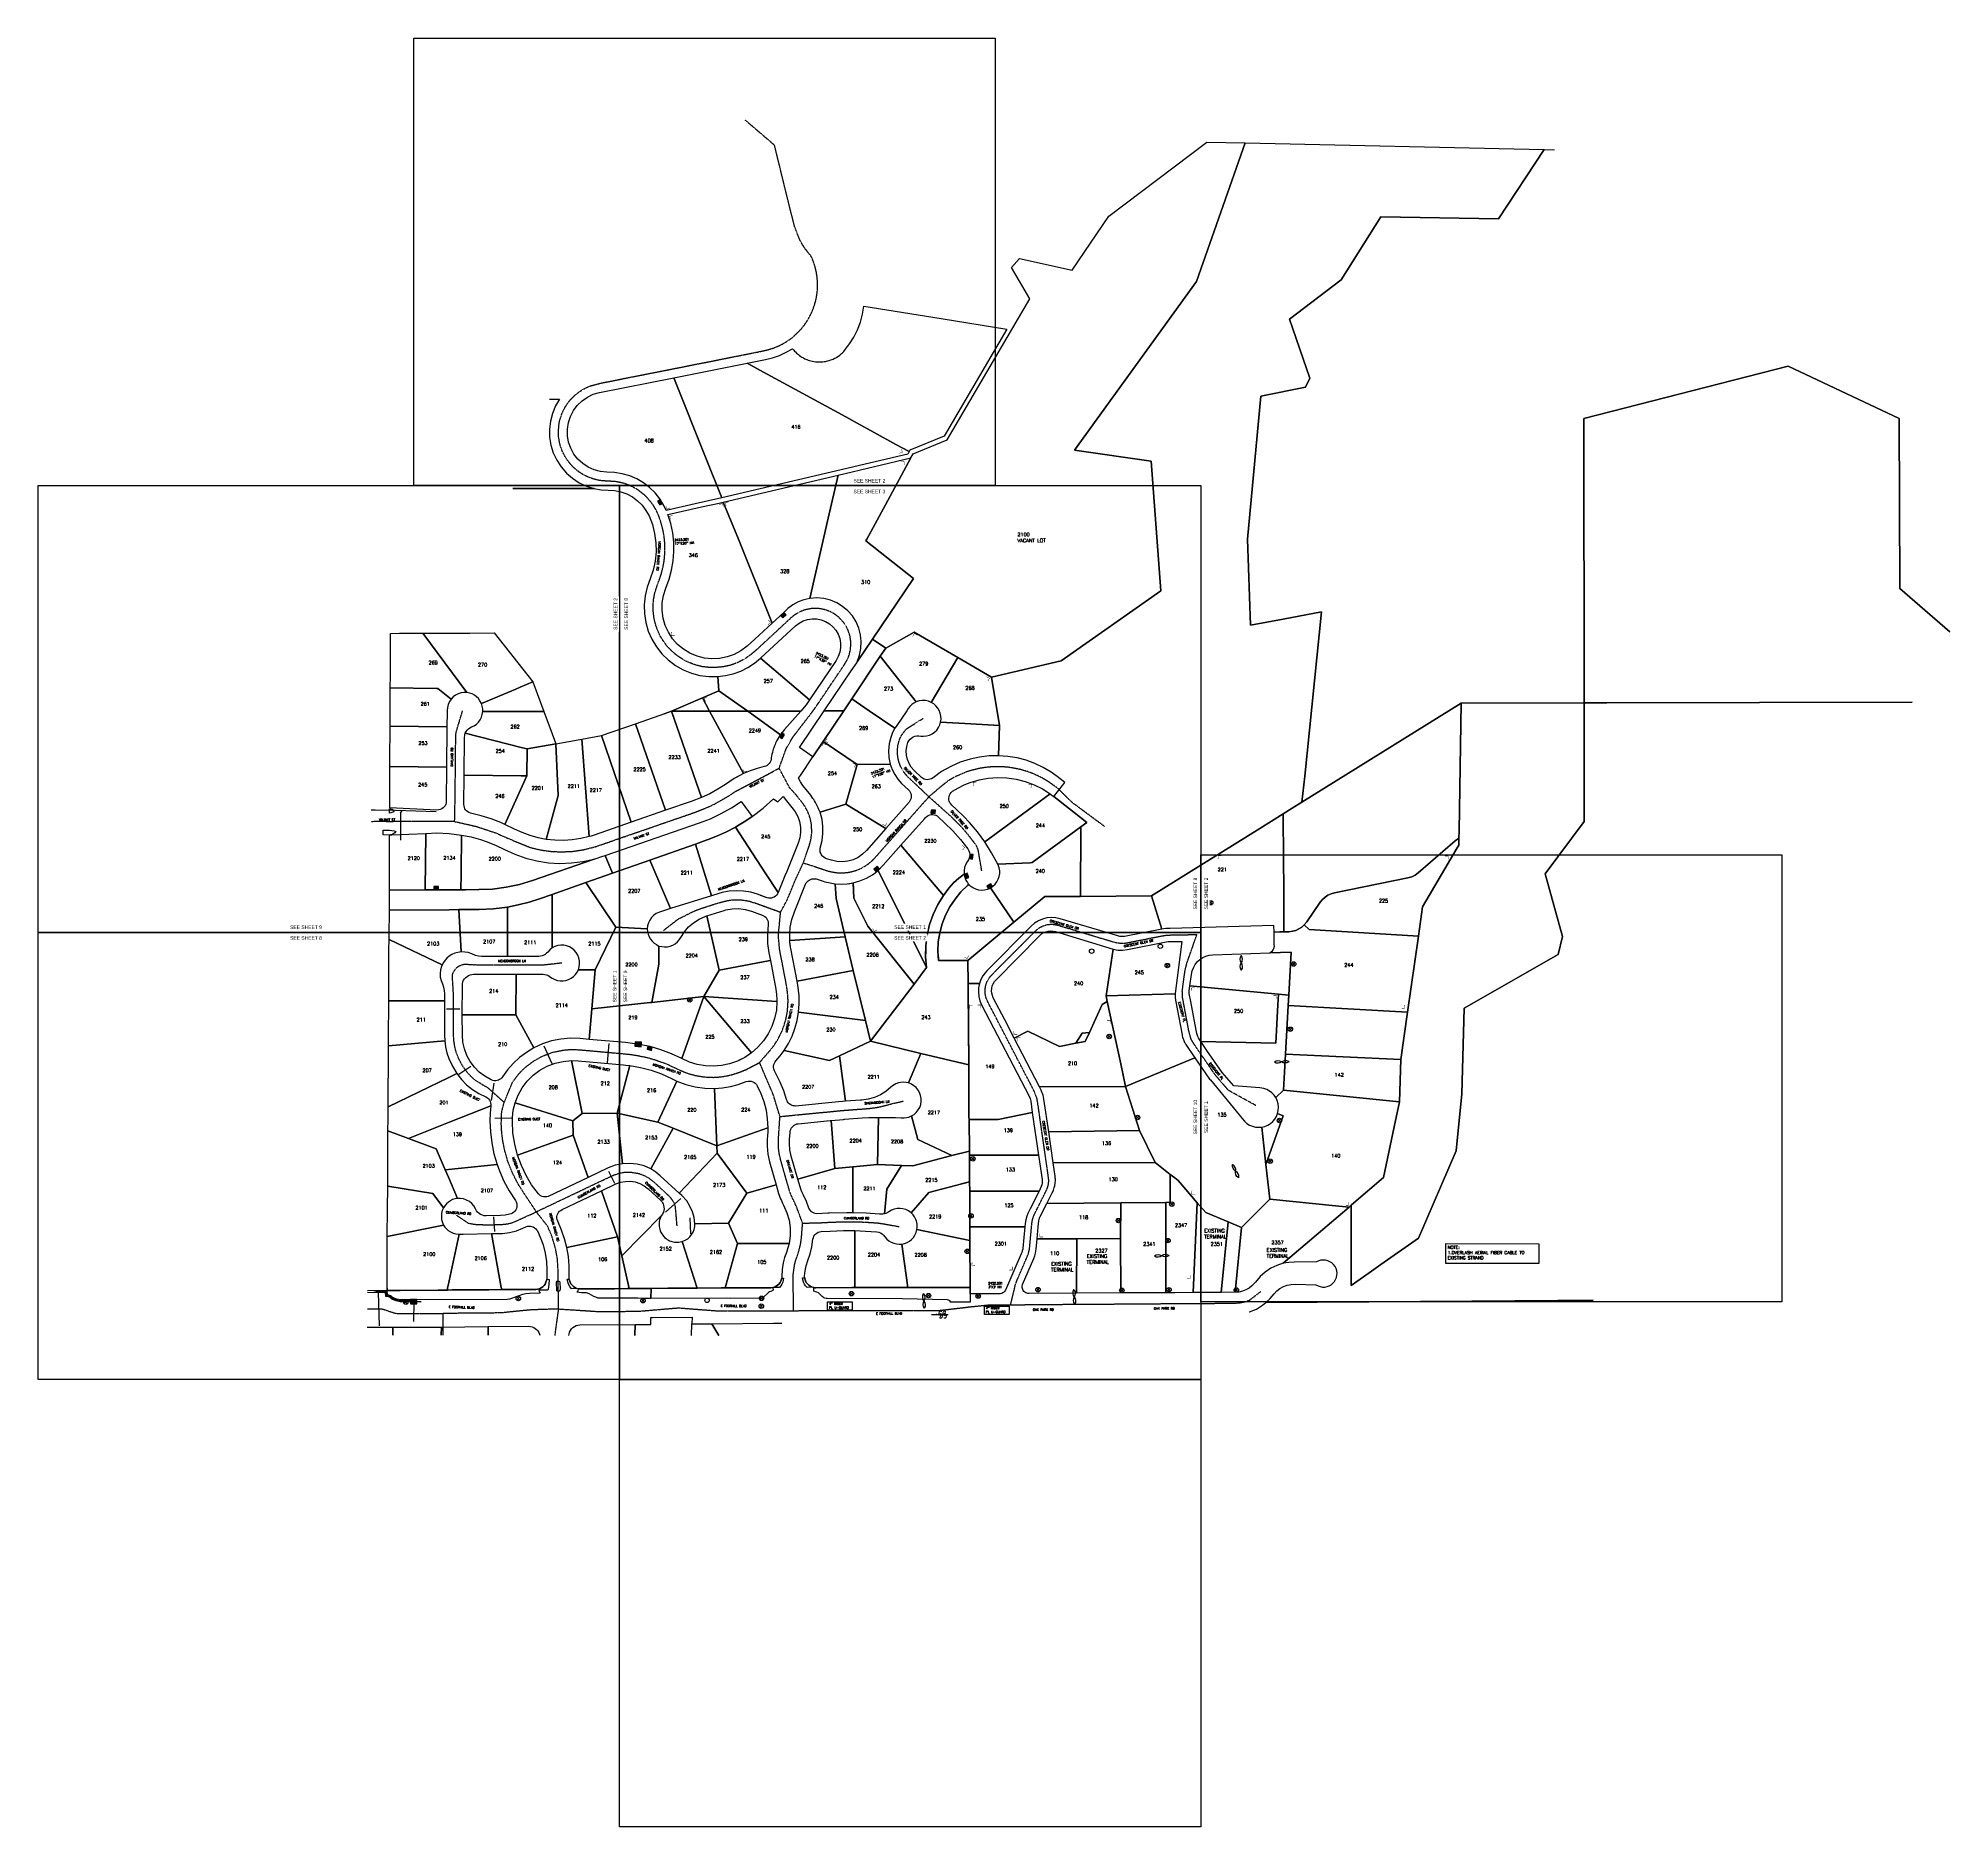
# Model space of a CAD drawing. Header units: millimetres. Extents: x 249 to 4524, y 137 to 4137.
import ezdxf
from ezdxf.enums import TextEntityAlignment as Align

# ---------------------------------------------------------------- set-up
doc = ezdxf.new("R2010")
doc.units = ezdxf.units.MM
doc.linetypes.add('CENTER', pattern=[2, 1.25, -0.25, 0.25, -0.25])
doc.linetypes.add('DASHED2', pattern=[9.525, 6.35, -3.175])
for name, color, linetype in [('ADDRESS', 7, 'Continuous'), ('Aerial Notes', 7, 'Continuous'), ('B-CTRLIN', 7, 'CENTER'), ('B-LOTLIN', 2, 'Continuous'), ('COCLIPL', 7, 'Continuous'), ('EXISTING DUCT', 7, 'Continuous'), ('F-DUCT-U-E', 9, 'Continuous'), ('F-MNHL-U-E', 3, 'Continuous'), ('F-POLE-A-E', 3, 'Continuous'), ('GridSheetNumber', 7, 'Continuous'), ('HH-ANNO', 7, 'Continuous'), ('M-STAMPS', 1, 'Continuous'), ('MISC', 7, 'Continuous'), ('OVERLASH', 7, 'Continuous'), ('ROAD', 4, 'Continuous'), ('site text', 7, 'Continuous'), ('STREET NAMES', 7, 'Continuous'), ('TERMINAL MARKUPS', 7, 'Continuous'), ('wiring limits', 7, 'Continuous')]:
    doc.layers.add(name, color=color, linetype=linetype)
doc.layers.get('M-STAMPS').off()
doc.layers.get('OVERLASH').off()
doc.styles.add('ROMANT', font='romant.shx')
doc.styles.add('SIMPLEX', font='SIMPLEX')

# ---------------------------------------------------------------- blocks, each defined once
blk = doc.blocks.new('COCLIPL')
at = {"layer": 'COCLIPL', "color": 1, "lineweight": -3}
blk.add_lwpolyline([(0, 1000), (1300, 1000), (1300, 0), (0, 0)], close=True, dxfattribs=at)
blk = doc.blocks.new('TEL_PW')
for points in [[(-3.5, 3.5), (3.5, -3.5)], [(3.5, 3.5), (-3.5, -3.5)]]:
    blk.add_lwpolyline(points)
blk.add_circle((0, 0), 5)
blk = doc.blocks.new('TEL')
blk.add_line((0, 0), (0, 0))
blk.add_circle((0, 0), 5)
blk = doc.blocks.new('ELASH')
at = {"layer": 'TERMINAL MARKUPS', "ltscale": 10}
for points in [[(419407.2, 1275733.2, 0.26766), (419406.8, 1275733.7, 0.302172), (419390, 1275733.2, -0.3302), (419373, 1275732.9, -0.222969), (419372.9, 1275733.2)], [(419407.2, 1275733.2, -0.287272), (419406.9, 1275732.7, -0.306431), (419390, 1275733.2, 0.300039), (419373.1, 1275733.4, 0.228289), (419372.9, 1275733.2)]]:
    blk.add_lwpolyline(points, format="xyb", dxfattribs=at)
blk = doc.blocks.new('HNHOLE')
blk.add_lwpolyline([(-4.97, -3.57), (4.97, -3.57), (4.97, 3.57), (-4.97, 3.57)], close=True)
at = {"color": 18}
blk.add_solid([(-4.9, -3.5), (4.9, -3.5), (-4.9, 3.5), (4.9, 3.5)], dxfattribs=at)
at = {"style": 'SIMPLEX'}
blk.add_text('HH', height=4.2, dxfattribs=at).set_placement((0, 0), align=Align.MIDDLE)
blk = doc.blocks.new('TOCO')
at = {"layer": 'ROAD', "color": 7}
blk.add_lwpolyline([(43.3, 0), (0, 0)], dxfattribs=at)
blk.add_solid([(28.9, 2.4), (43.3, 0), (28.9, -2.4)], dxfattribs=at)
at = {"layer": 'ROAD', "color": 7, "style": 'ROMANT', "oblique": 25}
blk.add_text('C.O.', height=8, dxfattribs=at).set_placement((1.8, 1.5))
blk.add_text('C.O.', height=8, rotation=180, dxfattribs=at).set_placement((26.7, -1.5))
blk = doc.blocks.new('MNHOLE')
blk.add_lwpolyline([(-7.1, -5.1), (7.1, -5.1), (7.1, 5.1), (-7.1, 5.1)], close=True)
at = {"color": 18}
blk.add_solid([(-7, -5), (7, -5), (-7, 5), (7, 5)], dxfattribs=at)
at = {"style": 'SIMPLEX'}
blk.add_text('MH', height=6, dxfattribs=at).set_placement((0, 0), align=Align.MIDDLE)

msp = doc.modelspace()

# ---------------------------------------------------------------- linework, layer by layer
at = {"layer": 'B-CTRLIN', "linetype": 'DASHED2', "ltscale": 0.03}
for points in [[(1906.1, 2504.5), (1922.2, 2548.9), (1937.5, 2575), (1946.9, 2587.2), (1957.2, 2600.6), (1963.1, 2608.2), (1977.8, 2627.3), (1984.2, 2635.9), (1986.4, 2639.1), (1992.3, 2647.6), (2008.6, 2671.8), (2010.3, 2674.4), (2031.4, 2705.7), (2038.6, 2716.3), (2042.1, 2721.5), (2051.2, 2735), (2057.7, 2745.6), (2062.5, 2756.8), (2064.8, 2766.2), (2065.7, 2771), (2066.3, 2778.1), (2066.4, 2784), (2066.1, 2789.6), (2065.6, 2793.3), (2064.6, 2799.7), (2064.2, 2801.5), (2063.5, 2803.5), (2060, 2813.7), (2056.3, 2821.1), (2053.8, 2825.3), (2052.3, 2827.6), (2048.7, 2832.3), (2047.4, 2833.8), (2044.1, 2837.7), (2038.3, 2842.9), (2034.2, 2846.4), (2031.8, 2848), (2026.5, 2851.2), (2024.3, 2852.5), (2018, 2855.5), (2014.7, 2856.8), (2010.6, 2858.2), (2002.7, 2860.3), (1997.1, 2861.1), (1993.9, 2861.6), (1993.1, 2861.6), (1987.4, 2861.8), (1986, 2861.7), (1979.3, 2861.6), (1972.4, 2860.4), (1964.8, 2858.8), (1960.6, 2857.4), (1954.2, 2854.9), (1952, 2853.9), (1946.6, 2850.9), (1942.3, 2848.2), (1939.9, 2846.7), (1937.1, 2844.4), (1933.5, 2841.4), (1923.4, 2832.3), (1913.7, 2823.3), (1890.9, 2802.2), (1871.9, 2784.5), (1868.8, 2781.7), (1856.3, 2770.1), (1841.4, 2757.5), (1830.2, 2749.6), (1827.2, 2747.8), (1822.4, 2745.3), (1818.4, 2743.2), (1810.3, 2739.4), (1800.7, 2736), (1796.3, 2734.5), (1780.1, 2731), (1759.6, 2729.4), (1744.8, 2730.2), (1734.3, 2731.5), (1725.2, 2733.8), (1719, 2735.4), (1710.3, 2738.5), (1698.5, 2743.5), (1690.6, 2748.1), (1681.4, 2753.8), (1673.5, 2759.9), (1666.8, 2765.7), (1658.4, 2774.3), (1651.3, 2782.9), (1643.7, 2794.3), (1641.5, 2797.9), (1640.2, 2800.1), (1634.5, 2812.5), (1630.8, 2822.7), (1629.4, 2827.3), (1626.6, 2838.9), (1624.9, 2850.4), (1624.3, 2861.1), (1624.6, 2874.9), (1624.9, 2878.1), (1625.6, 2883.5), (1627.6, 2894.5), (1628.6, 2898.3), (1633.9, 2914.5), (1638.2, 2926), (1639.3, 2929), (1642.3, 2938.1), (1644.6, 2946.7), (1646.8, 2956.6), (1648.3, 2964.1), (1649.3, 2971.7), (1650.3, 2983.1), (1650.7, 2992), (1650.5, 3006), (1649.6, 3016.3), (1648.7, 3023.6), (1647.4, 3032.4), (1645.7, 3039.6), (1642.1, 3053.4), (1640.4, 3058.8), (1637.4, 3067.1), (1634, 3075.6), (1629.5, 3084.3), (1626.5, 3089.3), (1624.9, 3092.1), (1617.1, 3102.5), (1610.3, 3110.1), (1604.3, 3115.9), (1597.7, 3121.3), (1592.9, 3124.9), (1588.2, 3128.1), (1584.9, 3130), (1579.8, 3132.8), (1573.3, 3136), (1570.3, 3137.2), (1562.7, 3140.1), (1559.1, 3141.3), (1556.2, 3142.1), (1547.8, 3144), (1539.9, 3145.4), (1528.1, 3146.2), (1523.4, 3146.5), (1519.8, 3146.6), (1513.2, 3147.1), (1508.2, 3147.6), (1503.5, 3148.2), (1500, 3149), (1494.1, 3150.4), (1489.1, 3151.8), (1480.9, 3154.8), (1475, 3157.5), (1470.9, 3159.4), (1467.7, 3161.1), (1462.7, 3164.4), (1459.9, 3166.2), (1453.4, 3170.9), (1452.1, 3172), (1447.5, 3176.2), (1441.2, 3182.4), (1438.6, 3185.5), (1429.7, 3197.3), (1427.6, 3200.9), (1423.4, 3208.9), (1422.2, 3211.2), (1417.7, 3223.1), (1415.8, 3229), (1414.9, 3233.2), (1414.1, 3237.9), (1412.9, 3245.3), (1412.5, 3256.7), (1413.3, 3269.4), (1413.7, 3272.7), (1414.2, 3276.1), (1415.4, 3282.1), (1416.9, 3287.4), (1418.5, 3292.4), (1419, 3293.7), (1420.9, 3298.9), (1423.3, 3304.1), (1425.5, 3308.4), (1429, 3314.6), (1430.5, 3316.9), (1435.9, 3324.3), (1439.4, 3328.8), (1447.6, 3337), (1454, 3342.6), (1466.9, 3351.5), (1474.8, 3355.5), (1483.5, 3359.4), (1507.6, 3365.8), (1531.6, 3370.5), (1560.4, 3376.3), (1595.9, 3383.3), (1648, 3393.6), (1735.6, 3411), (1746.6, 3413.1), (1783.5, 3420.5), (1811.4, 3426), (1823.2, 3428.4), (1840.8, 3431.9), (1860.5, 3435.8), (1878.8, 3439.8), (1893.6, 3444.3), (1902.2, 3447.8), (1907.7, 3450.3), (1918.4, 3455.9), (1930.5, 3463.8), (1933.5, 3466.1), (1942.9, 3474.1), (1952.7, 3483.8), (1955.8, 3487.3), (1960.8, 3493.4), (1965.8, 3500.4), (1971.6, 3509.2), (1979.7, 3525.2), (1984.5, 3538.2), (1987.9, 3549.9), (1989.3, 3556.4), (1991.3, 3570.1), (1991.8, 3576.4), (1991.9, 3592.5), (1991.1, 3602), (1989.1, 3615.3), (1987.1, 3623.3), (1986.3, 3626.7), (1985.4, 3629.6), (1982.6, 3637.6), (1981.9, 3639.5), (1981, 3642), (1980, 3644.5), (1979.3, 3646.5), (1975.4, 3652.3), (1973.2, 3654.9), (1968.5, 3660.7), (1963.8, 3666.9), (1957.8, 3676.3), (1952, 3686.8), (1940.8, 3715.6), (1931, 3753.9), (1918, 3806.7), (1907.5, 3849.7), (1895.7, 3897.8), (1830.5, 3953.6)], [(2241.1, 2440.5), (2208.9, 2471), (2201.6, 2477.8), (2197.3, 2481.8), (2193.1, 2485.9), (2188.5, 2491.3), (2185.6, 2494.9), (2183.5, 2498), (2179.2, 2505.4), (2176.7, 2511), (2173.9, 2518.6), (2172.2, 2526.2), (2171, 2534.1), (2170.6, 2540.8), (2171.3, 2551.2), (2171.5, 2553.9), (2173, 2560.8), (2175.7, 2569.9), (2179.8, 2578), (2184.2, 2584.3), (2187.3, 2588.2), (2190.9, 2592.1), (2194, 2594.6), (2228.3, 2616)], [(1809.5, 2453.1), (1866, 2482.9), (1906, 2504.7)], [(1830.3, 2464.1), (1866, 2482.9), (1893.7, 2497.8)], [(1971.3, 2325), (1973.6, 2331.6), (1976.8, 2343.3), (1979, 2357.9), (1978.7, 2375.9), (1977.6, 2383.1), (1976.2, 2389.7), (1973.4, 2399.2), (1970, 2407.6), (1964.3, 2418), (1960.4, 2424), (1952.3, 2434.4), (1939.2, 2450.5), (1930.1, 2459.9), (1906.1, 2504.5)], [(2633.6, 2374.4), (2561.8, 2427.5), (2529.2, 2459.6), (2510.5, 2472.9), (2494.5, 2482.5), (2479.4, 2489.9), (2468.3, 2494.5), (2461.9, 2496.8), (2457.9, 2498), (2442.3, 2502.4), (2425.7, 2505.4), (2418, 2506.7), (2410.4, 2507.2), (2400.5, 2507.8), (2390.9, 2507.8), (2376.5, 2507.1), (2369.9, 2506.5), (2353.8, 2503.9), (2334.7, 2499.1), (2328.9, 2497.3), (2324.9, 2496.1), (2299.6, 2485.2), (2285.1, 2476.9), (2269.2, 2464.6), (2241.1, 2440.5)], [(1960.2, 2292.9), (1998.2, 2280.4), (2000.1, 2279.7), (2006.8, 2277.5), (2010.1, 2276.4), (2016.2, 2274.5), (2026.2, 2272.2), (2032.9, 2271), (2042.9, 2270.4), (2048.8, 2270.4), (2063.2, 2271.9), (2077.6, 2275.7), (2081.2, 2277), (2083.2, 2277.9), (2088.8, 2280.3), (2093.9, 2282.9), (2100, 2286.7), (2108.6, 2292.8), (2114.4, 2298.1), (2118.2, 2301.9), (2125, 2309.3), (2138.1, 2324.2), (2161, 2350.1), (2191.9, 2385.1), (2208.7, 2404.2), (2217.7, 2414.2), (2241.1, 2440.5)], [(2028.6, 2271.8), (2032.9, 2271), (2042.9, 2270.4), (2048.8, 2270.4), (2063.2, 2271.9), (2077.6, 2275.7), (2081.2, 2277), (2083.2, 2277.9), (2088.8, 2280.3), (2093.9, 2282.9), (2100, 2286.7), (2108.6, 2292.8), (2114.4, 2298.1), (2118.2, 2301.9), (2125, 2309.3), (2138.1, 2324.2), (2161, 2350.1), (2191.9, 2385.1), (2208.7, 2404.2), (2217.7, 2414.2), (2241.1, 2440.5)], [(2359.3, 2274.7), (2351.2, 2322.6), (2348, 2329.9), (2343.5, 2336.7), (2327.9, 2356.8), (2321.2, 2364.6), (2311.7, 2375.3), (2290.5, 2396.3), (2241.1, 2440.5)], [(1960.2, 2292.9), (1973.4, 2331)], [(1909.3, 2182.5), (1924.2, 2210.3), (1924.7, 2211.4), (1931.6, 2228), (1935.5, 2237.5), (1936.2, 2239.5), (1942.4, 2254.6), (1946.6, 2263.6), (1960.2, 2292.9)], [(1862.4, 1846.3), (1878.2, 1864.6), (1888.3, 1876.3), (1892.2, 1881.2), (1897.3, 1888.6), (1903, 1897.6), (1907.2, 1905.7), (1910.6, 1912.5), (1913.3, 1918.4), (1917.9, 1931.4), (1921.3, 1943.6), (1924.4, 1959.6), (1925.7, 1974.6), (1926, 1982.8), (1925.8, 1991.8), (1925.4, 1997.8), (1924.8, 2003), (1923.5, 2013.1), (1923, 2016.4), (1921.5, 2024.3), (1920.8, 2028.2), (1920, 2032.5), (1919.3, 2035.7), (1915, 2058.5), (1913, 2068.5), (1910.4, 2082.2), (1907.4, 2097.5), (1905, 2122.3), (1905, 2137.9), (1906.7, 2154.9), (1909.3, 2182.5)], [(1863.4, 2199.2), (1873, 2195.7), (1909.3, 2182.5)], [(2423.7, 1304.1), (2434.9, 1350.6), (2437.2, 1357), (2447, 1379.7), (2451.1, 1389.1), (2456.2, 1400.8), (2463.5, 1418.2), (2465.9, 1428.7), (2466.6, 1435.3), (2469.3, 1464.5), (2470.5, 1477.6), (2471, 1482.7), (2471.9, 1490.6), (2473.3, 1497.1), (2476.5, 1505.7), (2479.7, 1512.4), (2481.7, 1516.5), (2483.5, 1520), (2487.8, 1528.7), (2494, 1540.9), (2499.1, 1551), (2502.7, 1558.3), (2504, 1560.8), (2506.5, 1566.7), (2507.5, 1570), (2508.2, 1573.2), (2508.8, 1577.6), (2509.1, 1583.1), (2508.3, 1590.2), (2507.6, 1595.6), (2506.6, 1602.2), (2506.1, 1605.9), (2505.5, 1609.8), (2504.1, 1619.3), (2502.8, 1628.3), (2502.1, 1633.2), (2501.2, 1639.5), (2498.9, 1655.8), (2496.3, 1674), (2493.6, 1692.6), (2490.9, 1711.2), (2488.2, 1729.9), (2485.8, 1746.7), (2482.9, 1765.5), (2476.3, 1782.7), (2468.9, 1797.1), (2464.7, 1805.1), (2459.3, 1815.4), (2450.4, 1832.5), (2441, 1850.4), (2418.5, 1893.8), (2412.3, 1905.8), (2400.2, 1929.1), (2392.2, 1944.5), (2387, 1954.6), (2381.2, 1965.6), (2375.8, 1976.1), (2371.1, 1985.4), (2368.8, 1991.2), (2367.7, 1995.4), (2366.8, 2001.4), (2366.6, 2007.4), (2367.9, 2017.7), (2370.3, 2025.2), (2372.1, 2029.1), (2374.8, 2033.6), (2379.5, 2039.9), (2392.7, 2053.4), (2405.8, 2066.6), (2415, 2075.9), (2443.1, 2104.2), (2450.3, 2111.4), (2461, 2122.2), (2469.9, 2131.2), (2476.7, 2138), (2482.5, 2143.4), (2488.5, 2147.8), (2492.4, 2149.7), (2491.6, 2149.4), (2496.9, 2152.1), (2498, 2152.5), (2502.2, 2153.8), (2503.3, 2154.1), (2504.9, 2154.5), (2505.5, 2154.6), (2510.3, 2155.2), (2512.8, 2155.5), (2515.8, 2155.5), (2519.3, 2155.3), (2523.3, 2154.8), (2527.4, 2153.9), (2533.5, 2152.3), (2536.3, 2151.4), (2548.3, 2147.9), (2573.6, 2140.3), (2600.2, 2132.2), (2609.5, 2129.5), (2615.3, 2127.7), (2625.2, 2124.7), (2636.8, 2121.3), (2644.5, 2118.9), (2655.5, 2115.7), (2663, 2113.8), (2677.1, 2113), (2683.7, 2113.9), (2698, 2116.7), (2706.3, 2118.4), (2714.8, 2120.1), (2733.5, 2123.8), (2758.9, 2128.8), (2773.2, 2131.3), (2782, 2131.5), (2815.1, 2132.1), (2840.5, 2132.6)], [(2972, 1750.3), (2910.8, 1784), (2902.4, 1793.9), (2884.4, 1814.9), (2879.7, 1821), (2873.8, 1829.5), (2856.7, 1854.5), (2850.7, 1863.1), (2835.1, 1885.9), (2827.3, 1898.9), (2822.2, 1917.8), (2818.6, 1937.2), (2814.9, 1956.9), (2811.4, 1975.5), (2808.4, 1991.5), (2807.8, 2006.2), (2808.9, 2015.5), (2810.6, 2028.2), (2811.2, 2032.5), (2812.6, 2043.2), (2813.7, 2050.6), (2817.5, 2066.6), (2818.4, 2069.5), (2821.1, 2077), (2840.5, 2132.6)], [(1815, 1823.8), (1821.6, 1826.2), (1831.8, 1830.2), (1862.4, 1846.3)], [(1845.8, 1837.6), (1862.4, 1846.3)], [(1907.9, 1725.4), (1898.8, 1755), (1896.2, 1764.1), (1894, 1771), (1891, 1779.3), (1883.3, 1797.2), (1862.4, 1846.3)], [(1907.9, 1725.4), (1945, 1729.1), (1964, 1731), (1995.2, 1734), (2013.4, 1735.7), (2044.6, 1738.8), (2076.9, 1741.3), (2084.2, 1741.8), (2091.8, 1742.3), (2106.1, 1743.5), (2123.8, 1745.7), (2130, 1747), (2134.6, 1747.9), (2161.2, 1754.8), (2183.9, 1760)], [(1958.6, 1487.1), (1947.8, 1516), (1946.7, 1519.3), (1943.2, 1527.7), (1940.7, 1533.1), (1936.7, 1541.7), (1933.7, 1547.8), (1931.7, 1552.6), (1929.9, 1557.7), (1928.5, 1562.2), (1927.6, 1565.5), (1925.1, 1573.9), (1921.2, 1587.4), (1916, 1605.7), (1912.2, 1619.1), (1909.6, 1628.1), (1907, 1639.4), (1906.4, 1642.1), (1905, 1651.6), (1904.3, 1667.5), (1904.8, 1679.1), (1905.5, 1689.4), (1906, 1697.4), (1907.9, 1725.4)], [(1937.9, 1291.2), (1937.8, 1341.6), (1937.8, 1373.9), (1940.9, 1395.3), (1943.4, 1404.3), (1950, 1423.6), (1953.9, 1439.3), (1956.1, 1454.8), (1958.6, 1487.1)], [(1958.6, 1487.1), (1993.6, 1487.7), (2011.2, 1488.7), (2042.3, 1490), (2049.3, 1490.2), (2063.7, 1490.3), (2096.1, 1489.5), (2125.9, 1487.6), (2140.2, 1485.5), (2150, 1483.7), (2174.3, 1479.4)], [(2423.7, 1304.1), (2470.2, 1305), (2512.9, 1305.3), (2562.6, 1305.6), (2602.2, 1305.9), (2641.6, 1306.1), (2691.5, 1306.5), (2780.8, 1307.1), (2870.1, 1307.7), (2879, 1307.7), (2895.7, 1307.8), (2921.3, 1308), (2935, 1308.7), (2947.7, 1311.2), (2958.4, 1315), (2983.4, 1334.3)], [(1859.1, 1291), (1937.9, 1291.2)], [(1937.9, 1291.2), (2004.3, 1291.8), (2028.8, 1291.6), (2118.1, 1291.8), (2170.4, 1291.9), (2207.5, 1291.9), (2262.4, 1291.6)], [(2262.4, 1291.6), (2335.9, 1300.3)], [(2315.8, 1297.9), (2335.9, 1300.3)], [(2335.9, 1300.3), (2375, 1304.2), (2399.3, 1304.4), (2423.7, 1304.1)], [(2335.9, 1300.3), (2375, 1304.2), (2399.3, 1304.4), (2423.7, 1304.1)]]:
    msp.add_lwpolyline(points, dxfattribs=at)
at = {"layer": 'B-CTRLIN'}
for points in [[(1180.3, 2385.2), (1181.2, 2427.2), (1181.7, 2464.8), (1182.6, 2554.1), (1182.7, 2572), (1183.6, 2584.8), (1198.1, 2633)], [(1180.3, 2385.2), (1209.4, 2378.7), (1229.6, 2374), (1272.3, 2359.8), (1299.1, 2347.7), (1349.1, 2327.4), (1355, 2325.8), (1371.3, 2322), (1394, 2318.6), (1418.5, 2317.3), (1444.5, 2318.6), (1451.1, 2319.5), (1468.9, 2322.3), (1495.7, 2329.1), (1528.6, 2340.4), (1554.9, 2349.6), (1581.3, 2358.7), (1613, 2369.6), (1667.8, 2388.6), (1677.8, 2392), (1697.6, 2398.8), (1711.8, 2403.7), (1741.5, 2415), (1761.9, 2424.4), (1792, 2441.6), (1802.5, 2448.5), (1809.5, 2453.1), (1866, 2482.9), (1893.7, 2497.8)], [(1180.3, 2385.2), (1140.7, 2385.3), (1130.2, 2385.2), (1094.8, 2385.3), (1090.2, 2385.3), (1038.1, 2384.9), (1005.5, 2385), (995.3, 2384.9), (993.4, 2384.9)], [(1647.1, 2141.2), (1671.7, 2160.5), (1681.2, 2167.6), (1695.7, 2174.8), (1711.3, 2182.6), (1718.9, 2186.2), (1728.2, 2189.6), (1741.8, 2194.2), (1758.1, 2199.4), (1771.7, 2203.7), (1790.7, 2208.5), (1800.5, 2210), (1809.7, 2210.4), (1821.7, 2210), (1835.9, 2207.9), (1854.3, 2202.5), (1873, 2195.7), (1909.3, 2182.5)], [(1291.1, 1757), (1255.7, 1788.7), (1227.3, 1806), (1220.4, 1811.8), (1217.8, 1814.2), (1216.2, 1815.9), (1207.4, 1825.5), (1197.8, 1838.9), (1188.8, 1856.1), (1183.5, 1870), (1180.9, 1880.9), (1179, 1892), (1178, 1905), (1177.8, 1920.1), (1177.7, 1936.9), (1177.6, 1969.8), (1177.6, 1988.8), (1177.3, 2010.7), (1177.3, 2014.8), (1176.6, 2018.1), (1176, 2026.5), (1175.4, 2041.2), (1176.1, 2044.9), (1176.4, 2046.1), (1182.9, 2056.7), (1185.7, 2059), (1191.7, 2063), (1197.1, 2064.7), (1201.5, 2066.3), (1219.2, 2065.5), (1223.9, 2064.7)], [(1420.2, 2068.7), (1382.3, 2064.5), (1372.9, 2063.8), (1344.7, 2063.7), (1331.6, 2063.7), (1262.7, 2063.7), (1244, 2063.7), (1242.1, 2063.7), (1232.3, 2063.9), (1223.9, 2064.7)], [(1291.1, 1757), (1310, 1802.6), (1316.3, 1811.3), (1324, 1821), (1327.9, 1825.1), (1333.1, 1830.3), (1338.7, 1835.6), (1356.2, 1849), (1372.2, 1858.2), (1381.7, 1862.6), (1400, 1869.2), (1423.2, 1874), (1439.3, 1875.4), (1455.3, 1875), (1467.3, 1874.1), (1486.4, 1872.4), (1492.5, 1871.9), (1505, 1870.7), (1531.9, 1868.3), (1549.4, 1866.7), (1570.7, 1864.7), (1587.3, 1862.3), (1608.7, 1858), (1623.5, 1854), (1648.5, 1845.3), (1657.9, 1841.5), (1666.3, 1837.5), (1685.9, 1828.4), (1691.1, 1826.2), (1698.6, 1823.2), (1706.9, 1820.5), (1716.4, 1817.9), (1729.2, 1815.4), (1736.4, 1814.4), (1742.3, 1813.7), (1743.9, 1813.7), (1751.2, 1813.4), (1755.9, 1813.2), (1759.5, 1813.1), (1764.9, 1813.4), (1773.1, 1814.1), (1780.8, 1814.9), (1795.1, 1817.8), (1805, 1820.3), (1821.6, 1826.2), (1831.8, 1830.2), (1862.4, 1846.3)], [(1363.1, 1512.1), (1342, 1544.1), (1328.1, 1565.2), (1322.6, 1574.1), (1315.7, 1586.9), (1306.5, 1606.5), (1298.8, 1626.9), (1292.4, 1649.5), (1288.5, 1668.4), (1285.7, 1689.5), (1284.6, 1708.1), (1285.6, 1736.9), (1291.1, 1757)], [(1677.8, 1481.2), (1674.2, 1523.6), (1671.5, 1532.1), (1670.8, 1533.2), (1664.6, 1542.1), (1664.3, 1542.8), (1652.1, 1555), (1637.5, 1568.4), (1625.7, 1579.2), (1615.1, 1587.3), (1604.5, 1593), (1593.8, 1597), (1574.2, 1600.6), (1560.4, 1600.4), (1547, 1597.9), (1535.1, 1593.6), (1518.3, 1585.8), (1501.4, 1577.8), (1479.4, 1567.4), (1453.8, 1555.2), (1411.6, 1535.1), (1363.1, 1512.1)], [(1184.5, 1504.7), (1210.7, 1487.2), (1219.9, 1485.4), (1227.9, 1484.3), (1239.5, 1483.9), (1245.5, 1483.5), (1258.6, 1483.5), (1266.4, 1483.6), (1287.2, 1484.2), (1298.5, 1485.5), (1310.6, 1488.4), (1327.3, 1496.1), (1363.1, 1512.1)], [(1413, 1295.1), (1411.5, 1371.7), (1411.6, 1382.5), (1411, 1395.3), (1410, 1407.5), (1406.4, 1428.7), (1398.3, 1456.4), (1390.2, 1475.6), (1388, 1480.4), (1363.1, 1512.1)], [(985.3, 1295.3), (987.5, 1295.3), (1017.8, 1295.4), (1047.3, 1285.5), (1058.3, 1284.9), (1068.1, 1284.9), (1104.9, 1284.9), (1131.1, 1284.9), (1155, 1285.2)], [(1154.3, 1236.5), (1155, 1285.2)], [(1413, 1295.1), (1353, 1293.1), (1324.5, 1290.5), (1283.8, 1286.2), (1235, 1285.8), (1171.8, 1285.2), (1155, 1285.2)], [(1404.9, 1236.1), (1413, 1295.1)], [(1413, 1295.1), (1502.3, 1289.4), (1591.3, 1290), (1680.4, 1297.6), (1769.7, 1290.8), (1859.1, 1291), (1937.9, 1291.2)]]:
    msp.add_lwpolyline(points, dxfattribs=at)
at = {"layer": 'B-LOTLIN', "color": 5}
for points in [[(2948.5, 3902.8), (2839.4, 3592.7), (2566.6, 3215.6), (2738, 3191.5), (2760.1, 2901), (2537.1, 2744.7), (2381, 2708.2), (2306.1, 2751.9), (2208.3, 2808.8), (2144.7, 2773.2), (2115.2, 2793), (2206.7, 2928.5), (2100, 3012.9), (2101.9, 3016.4), (2143.8, 3093.7), (2200.5, 3198.3), (2205.6, 3207.9), (2282.2, 3239.2), (2466.7, 3553.9), (2425.5, 3624.2), (2444, 3644.5), (2561.4, 3618.1), (2643.3, 3739), (2862.5, 3904.8), (2948.5, 3902.8)], [(3616.9, 3888), (3514.8, 3733.2), (3252.1, 3737.4), (3163.3, 3596.8), (3047.7, 3508.9), (3093.3, 3376.8), (3083.3, 3356.8), (2983.3, 3336.8), (2953.3, 3016.8), (2960.4, 2824.3), (3033.6, 2838), (3118.8, 2853.9), (3081.7, 2486.8), (3075.4, 2428.4), (3053.5, 2414.8), (3033.5, 2402.4), (2981.4, 2369.9), (2738.9, 2218.7), (2580.4, 2217.8), (2580.9, 2373.1), (2594.4, 2382.8), (2590.5, 2385.9), (2520.1, 2441.3), (2545.2, 2472.6), (2541.3, 2475.7), (2528.2, 2485.9), (2514.7, 2495.6), (2496.8, 2506.1), (2477.9, 2515.1), (2458.4, 2522.2), (2438.2, 2527.5), (2417.7, 2530.9), (2396.9, 2532.4), (2399.1, 2600.2), (2381, 2708.2), (2537.1, 2744.7), (2760.1, 2901), (2738, 3191.5), (2566.6, 3215.6), (2839.4, 3592.7), (2948.5, 3902.8), (3616.9, 3888)], [(4524.2, 2809.6), (4412.3, 2906.2), (4411.3, 3286.5), (4162.6, 3403.4), (3705.6, 3286.5), (3706.4, 2650.7), (3431.3, 2650.2), (3075.4, 2428.4), (3081.7, 2486.8), (3118.8, 2853.9), (3033.6, 2838), (2960.4, 2824.3), (2953.3, 3016.8), (2983.3, 3336.8), (3083.3, 3356.8), (3093.3, 3376.8), (3047.7, 3508.9), (3163.3, 3596.8), (3252.1, 3737.4), (3514.8, 3733.2), (3616.9, 3888), (3640.5, 3887.5)], [(2268.1, 3510.2), (2415.5, 3486.5), (2275.2, 3247.2), (2198.6, 3215.8), (2196.6, 3212.7), (2167, 3228.8), (2118.7, 3255.3), (2080.8, 3276), (2055, 3290), (1871.1, 3390.4), (1834.8, 3410.3), (1875.4, 3418.3), (1891.3, 3422.3), (1906.7, 3427.7), (1921.6, 3434.7), (1936.2, 3442.5), (1938.6, 3439.7), (1940.6, 3437.4), (1942.3, 3435.6), (1944.9, 3433), (1947.3, 3431), (1949.1, 3429.4), (1951.5, 3427.6), (1954.4, 3425.6), (1956.9, 3424), (1960.3, 3422), (1963.5, 3420.4), (1965.9, 3419.3), (1968.3, 3418.3), (1970.8, 3417.3), (1973.6, 3416.4), (1977.3, 3415.3), (1980.8, 3414.5), (1983.7, 3414), (1987.6, 3413.4), (1991.2, 3413.1), (1993.8, 3413), (1996.4, 3413), (2000, 3413.1), (2003.9, 3413.4), (2006.9, 3413.8), (2009.4, 3414.2), (2012, 3414.7), (2014.6, 3415.3), (2018, 3416.3), (2021.8, 3417.5), (2024.5, 3418.6), (2026.9, 3419.6), (2030.2, 3421.2), (2032.8, 3422.6), (2035.3, 3424.1), (2038.6, 3426.2), (2041.5, 3428.3), (2043.5, 3429.9), (2045.5, 3431.7), (2047.5, 3433.4), (2050.4, 3436.3), (2052.5, 3439), (2063.7, 3453.3), (2073.4, 3468.8), (2081.5, 3485.1), (2087.8, 3502.2), (2092.4, 3519.8), (2095.2, 3537.9), (2268.1, 3510.2)], [(1742.8, 3196.5), (1777.8, 3109.3), (1718.6, 3095.8), (1653.7, 3081), (1648.2, 3092), (1639.2, 3106.7), (1628.5, 3120.2), (1616.2, 3132.3), (1602.5, 3142.8), (1587.6, 3151.5), (1571.8, 3158.3), (1555.3, 3163.1), (1538.2, 3165.9), (1521, 3166.5), (1506.5, 3167.9), (1492.3, 3171.6), (1478.9, 3177.6), (1466.7, 3185.7), (1456, 3195.6), (1447, 3207.2), (1440, 3220), (1435.2, 3233.8), (1432.6, 3248.2), (1432.5, 3262.8), (1434.7, 3277.3), (1439.2, 3291.2), (1445.9, 3304.2), (1454.7, 3316), (1465.2, 3326.2), (1477.2, 3334.5), (1490.5, 3340.8), (1504.5, 3344.8), (1670.2, 3377.5), (1742.8, 3196.5)], [(1871.1, 3390.4), (2055, 3290), (2080.8, 3276), (2118.7, 3255.3), (2167, 3228.8), (2196.6, 3212.7), (2193.6, 3207), (1777.8, 3109.3), (1742.8, 3196.5), (1670.2, 3377.5), (1834.8, 3410.3), (1871.1, 3390.4)], [(4440.2, 2652.1), (3757.3, 2650.8), (3706.4, 2650.7), (3705.6, 3286.5), (4162.6, 3403.4), (4411.3, 3286.5), (4412.3, 2906.2), (4524.2, 2809.6)], [(1392.5, 3330.2), (1415.1, 3330.1), (1406, 3314.7), (1399.1, 3298), (1394.5, 3280.6), (1392.4, 3262.7), (1392.8, 3244.7), (1395.6, 3226.9), (1401, 3209.7), (1408.6, 3193.4), (1418.4, 3178.3), (1430.2, 3164.7), (1443.8, 3152.9), (1458.8, 3143), (1475.1, 3135.4), (1492.3, 3130), (1310.3, 3130.4)], [(2143.8, 3093.7), (2101.9, 3016.4), (2100, 3012.9), (2206.7, 2928.5), (2115.2, 2793), (2080.8, 2742.6), (2085.8, 2757.3), (2088.9, 2772.4), (2089.7, 2787.7), (2088.1, 2803), (2084.2, 2817.9), (2078.1, 2832), (2069.9, 2845), (2059.8, 2856.6), (2048, 2866.5), (2034.8, 2874.4), (2020.6, 2880.3), (2005.7, 2883.9), (1990.4, 2885.2), (1975, 2884.1), (2016, 3063.7), (2037.9, 3160.1), (2200.5, 3198.3), (2143.8, 3093.7)], [(1310.3, 3130.4), (1492.3, 3130), (1507.9, 3127.3), (1523.6, 3126.5), (1537.9, 3125.6), (1551.9, 3122.7), (1565.3, 3117.8), (1577.9, 3111.1), (1589.5, 3102.6), (1599.6, 3092.5), (1608.3, 3081.1), (1615.2, 3068.6), (1622.6, 3049.3), (1627.6, 3029.3), (1630.4, 3008.8), (1630.8, 2988.1), (1628.8, 2967.5), (1624.4, 2947.3), (1617.7, 2927.8), (1610.7, 2909.1), (1606.2, 2889.7), (1604.1, 2869.9), (1604.6, 2850.1), (1607.7, 2830.4), (1613.3, 2811.3), (1621.3, 2793.1), (1631.5, 2776), (1643.8, 2760.4), (1658.1, 2746.5), (1674, 2734.5), (1691.3, 2724.7), (1709.7, 2717.2), (1728.9, 2712.1), (1748.7, 2709.5), (1768.6, 2709.4), (1770.9, 2677.9), (1734.3, 2662), (1665.3, 2631.8), (1649.3, 2626.3)], [(2016, 3063.7), (1975, 2884.1), (1961.6, 2881.2), (1948.7, 2876.4), (1936.6, 2869.9), (1925.5, 2861.8), (1915.6, 2852.3), (1890.4, 2829.2), (1815.2, 3016.6), (1781.2, 3099.8), (2037.9, 3160.1), (2016, 3063.7)], [(1815.2, 3016.6), (1890.4, 2829.2), (1851.8, 2793.2), (1834.3, 2777.3), (1820.7, 2767.1), (1805.6, 2759), (1789.6, 2753.3), (1772.9, 2750), (1755.8, 2749.2), (1738.9, 2750.9), (1722.4, 2755.1), (1706.6, 2761.7), (1692.1, 2770.6), (1679, 2781.5), (1667.7, 2794.2), (1658.3, 2808.5), (1651.2, 2824), (1646.5, 2840.4), (1644.2, 2857.2), (1644.4, 2874.3), (1647.2, 2891.1), (1652.4, 2907.3), (1659.9, 2927), (1665.5, 2947.3), (1669.2, 2968), (1670.8, 2989), (1670.4, 3010.1), (1668, 3031), (1663.7, 3051.6), (1657.4, 3071.6), (1722.4, 3086.5), (1732.7, 3088.8), (1771.8, 3097.6), (1781.2, 3099.8), (1815.2, 3016.6)], [(2033.4, 2745.4), (1974.3, 2657.7), (1864.6, 2750.4), (1942.9, 2822.9), (1951, 2829.2), (1960.1, 2834.1), (1969.8, 2837.3), (1980, 2838.8), (1990.2, 2838.6), (2000.3, 2836.6), (2009.9, 2832.9), (2018.7, 2827.7), (2026.5, 2821), (2033.1, 2813.1), (2038.2, 2804.1), (2041.6, 2794.5), (2043.5, 2784.4), (2043.5, 2774.1), (2041.8, 2764), (2038.4, 2754.3), (2033.4, 2745.4)], [(1207.9, 2673.6), (1201.2, 2673.8), (1194.6, 2672.9), (1188.2, 2670.9), (1182.3, 2667.9), (1176.9, 2663.9), (1172.3, 2659.1), (1142.9, 2683), (1140, 2683), (1036.4, 2684.2), (1036.5, 2711.2), (1036.5, 2720), (1036.8, 2806.1), (1056.8, 2806.2), (1109.3, 2806.3), (1207.9, 2673.6)], [(1355.4, 2697.4), (1326.9, 2685.5), (1317.1, 2681.4), (1240.3, 2649.2), (1236.9, 2655.4), (1233.4, 2660.1), (1229.2, 2664.3), (1224.4, 2667.8), (1219.2, 2670.5), (1213.6, 2672.4), (1207.9, 2673.6), (1109.3, 2806.3), (1170.3, 2806.6), (1200.5, 2806.7), (1214.3, 2806.7), (1268.8, 2806.9), (1355.4, 2697.4)], [(2144.7, 2773.2), (2132.1, 2754.9), (2068.3, 2659.4), (2050.4, 2632.6), (2006.8, 2632.6), (2067.4, 2722.3), (2079.6, 2740.5), (2080.8, 2742.6), (2115.2, 2793), (2144.7, 2773.2)], [(2306.1, 2751.9), (2246.3, 2651.6), (2239.9, 2654.2), (2233.1, 2655.6), (2226.2, 2655.9), (2219.4, 2654.9), (2212.8, 2652.8), (2132.1, 2754.9), (2144.7, 2773.2), (2208.3, 2808.8), (2306.1, 2751.9)], [(1974.3, 2657.7), (1966.3, 2646.1), (1954.3, 2632.4), (1835.8, 2632.2), (1770.9, 2677.9), (1768.6, 2709.4), (1786.3, 2711.6), (1803.6, 2715.7), (1820.4, 2721.8), (1836.4, 2729.8), (1851.3, 2739.6), (1864.6, 2750.4), (1974.3, 2657.7)], [(2212.8, 2652.8), (2207.6, 2650.2), (2202.8, 2646.9), (2198.6, 2642.8), (2195, 2638.3), (2191.5, 2633), (2167.6, 2597.6), (2165.1, 2594), (2107.6, 2632.8), (2068.3, 2659.4), (2132.1, 2754.9), (2212.8, 2652.8)], [(2381, 2708.2), (2399.1, 2600.2), (2334.6, 2603.9), (2267.3, 2607.6), (2268.2, 2614.2), (2267.9, 2620.8), (2266.5, 2627.3), (2264.1, 2633.5), (2260.8, 2639), (2256.7, 2644), (2251.8, 2648.2), (2246.3, 2651.6), (2306.1, 2751.9), (2381, 2708.2)], [(1379.9, 2631.2), (1342.8, 2631.1), (1332.9, 2631.4), (1243.2, 2631), (1243.2, 2637.2), (1242.2, 2643.3), (1240.3, 2649.2), (1317.1, 2681.4), (1326.9, 2685.5), (1355.4, 2697.4), (1379.9, 2631.2)], [(1172.3, 2659.1), (1168.6, 2653.4), (1165.8, 2647.1), (1164.2, 2640.6), (1163.7, 2633.8), (1163.7, 2630.8), (1163.1, 2596.8), (1036.1, 2598.2), (1036.4, 2684.2), (1140, 2683), (1142.9, 2683), (1172.3, 2659.1)], [(1750.6, 2632), (1665.3, 2631.8), (1734.3, 2662), (1750.6, 2632)], [(1750.6, 2632), (1665.3, 2631.8), (1734.3, 2662), (1750.6, 2632)], [(1835.8, 2632.2), (1750.6, 2632), (1734.3, 2662), (1770.9, 2677.9), (1835.8, 2632.2)], [(2107.6, 2632.8), (2165.1, 2594), (2159.9, 2584), (2155.7, 2573.5), (2151.9, 2558.7), (2150.5, 2543.6), (2151.3, 2528.4), (2154.5, 2513.5), (2080.3, 2512.9), (2004.5, 2564), (2050.4, 2632.6), (2068.3, 2659.4), (2107.6, 2632.8)], [(3726.7, 1314.8), (3648, 1314.2), (3455.1, 1312.8), (2994.9, 1309.4), (3004.5, 1318.8), (3012.9, 1329.1), (3019.1, 1335.7), (3026.2, 1341.2), (3034.1, 1345.6), (3042.6, 1348.6), (3051.5, 1350.1), (3060.6, 1350.3), (3106.6, 1349.2), (3111.5, 1346.7), (3116.3, 1345), (3121.3, 1344.2), (3126.4, 1344.2), (3131.4, 1345.1), (3136.2, 1346.8), (3140.7, 1349.4), (3144.6, 1352.6), (3147.9, 1356.4), (3150.6, 1360.7), (3152.5, 1365.4), (3153.6, 1370.4), (3153.8, 1375.5), (3153.2, 1380.6), (3151.6, 1385.6), (3149.3, 1390.3), (3146.2, 1394.4), (3142.4, 1398), (3138, 1400.8), (3133.2, 1402.9), (3128.2, 1404.1), (3123, 1404.5), (3117.8, 1403.9), (3112.8, 1402.5), (3108.1, 1400.2), (3058.3, 1400.1), (3045.9, 1399.3), (3033.7, 1397.2), (3180.6, 1522.9), (3185.3, 1527), (3185.4, 1375.7), (3185.4, 1347.6), (3226, 1376), (3251.8, 1394.2), (3336, 1453.3), (3420.4, 1648.7), (3432.9, 1776), (3438.4, 1968), (3648.4, 2088), (3658.4, 2128), (3619.4, 2267.9), (3706.7, 2385.4), (3706.4, 2650.7), (3757.3, 2650.8), (4440.2, 2652.1)], [(3706.7, 2385.4), (3619.4, 2267.9), (3658.4, 2128), (3648.4, 2088), (3438.4, 1968), (3432.9, 1776), (3420.4, 1648.7), (3336, 1453.3), (3251.8, 1394.2), (3226, 1376), (3185.4, 1347.6), (3185.4, 1375.7), (3185.3, 1527), (3191.2, 1532.2), (3257.4, 1588.9), (3281.5, 1702.4), (3293.4, 1758.5), (3296.2, 1853.4), (3311.5, 1959), (3336.1, 2129.1), (3345.3, 2194.7), (3422.8, 2326.1), (3426.3, 2332.2), (3426.3, 2347.8), (3426.9, 2364.5), (3431.3, 2650.2), (3706.4, 2650.7), (3706.7, 2385.4)], [(1379.9, 2631.2), (1391.8, 2598.9), (1395.3, 2589.4), (1406.5, 2559.2), (1342.5, 2547.7), (1332.3, 2550.3), (1204.2, 2582.6), (1206, 2586.3), (1208.4, 2589.6), (1211.3, 2592.5), (1214.6, 2594.9), (1218.2, 2596.8), (1223.9, 2599.6), (1229.1, 2603.3), (1233.6, 2607.8), (1237.4, 2612.9), (1240.3, 2618.6), (1242.2, 2624.7), (1243.2, 2631), (1332.9, 2631.4), (1342.8, 2631.1), (1379.9, 2631.2)], [(1732.1, 2438.8), (1709.6, 2430.1), (1652, 2410.3), (1585.1, 2604.1), (1665.3, 2631.8), (1732.1, 2438.8)], [(1649.3, 2626.3), (1665.3, 2631.8), (1674.8, 2604.1)], [(1674.8, 2604.1), (1665.3, 2631.8), (1750.6, 2632), (1826.2, 2492.4)], [(1818.2, 2488.1), (1805.6, 2481.4), (1786.2, 2468.2), (1768.9, 2457.3), (1750.8, 2447.4), (1732.1, 2438.8), (1665.3, 2631.8), (1750.6, 2632), (1826.2, 2492.4)], [(1908.9, 2579.3), (1907.1, 2576.6), (1905.4, 2573.8), (1903.1, 2570.1), (1901, 2566.3), (1899.6, 2563.3), (1898.2, 2560.4), (1896.9, 2557.4), (1895.6, 2554.4), (1894.1, 2550.3), (1893, 2547.2), (1892, 2544), (1890.9, 2539.9), (1889.8, 2535.6), (1889, 2531.3), (1888.4, 2528.1), (1888, 2524.8), (1887.3, 2521.2), (1885.9, 2518.1), (1884, 2515.3), (1881.7, 2512.8), (1879, 2510.8), (1876, 2509.2), (1872.8, 2508.2), (1856.9, 2504.1), (1841.3, 2498.8), (1826.2, 2492.4), (1750.6, 2632), (1835.8, 2632.2), (1908.9, 2579.3)], [(1917.6, 2590.5), (1908.9, 2579.3), (1835.8, 2632.2), (1954.3, 2632.4), (1917.6, 2590.5)], [(2004.5, 2564), (1981.4, 2529.8), (1951.5, 2550.7), (2006.8, 2632.6), (2050.4, 2632.6), (2004.5, 2564)], [(3426.9, 2364.5), (3426.3, 2347.8), (3417.9, 2341.7), (3335.6, 2270.4), (3328.6, 2265.2), (3320.8, 2261.4), (3312.5, 2259), (3147.9, 2225.8), (3140.5, 2223.7), (3133.4, 2220.5), (3127, 2216.2), (3121.3, 2211), (3116.4, 2204.9), (3086.2, 2160.8), (3080.6, 2154.1), (3074.9, 2149), (3068.4, 2144.9), (3061.4, 2141.8), (3053.9, 2139.8), (3046.3, 2138.9), (3035.1, 2138.6), (3035.2, 2143.1), (3035.2, 2153.6), (3034.6, 2235.4), (3034.1, 2299.4), (3033.5, 2402.4), (3053.5, 2414.8), (3075.4, 2428.4), (3431.3, 2650.2), (3426.9, 2364.5)], [(1163.1, 2596.8), (1162.3, 2506.8), (1035.3, 2508.2), (1035.5, 2529.9), (1036.1, 2589.9), (1036.1, 2598.2), (1163.1, 2596.8)], [(1342.5, 2547.7), (1341.7, 2487.7), (1329.3, 2487.8), (1201.8, 2489.3), (1202.5, 2573.8), (1202.8, 2576.8), (1203.3, 2579.8), (1204.2, 2582.6), (1332.3, 2550.3), (1342.5, 2547.7)], [(1481.3, 2351.6), (1462.5, 2347), (1443.3, 2344.1), (1424, 2342.8), (1404.6, 2343.2), (1385.3, 2345.3), (1412.1, 2443.2), (1406.5, 2559.2), (1465, 2569.8), (1481.3, 2351.6)], [(1575.4, 2383.8), (1492.3, 2355.1), (1485.3, 2352.7), (1481.3, 2351.6), (1465, 2569.8), (1508.6, 2577.6), (1575.4, 2383.8)], [(1652, 2410.3), (1575.4, 2383.8), (1508.6, 2577.6), (1585.1, 2604.1), (1652, 2410.3)], [(2399.1, 2600.2), (2396.9, 2532.4), (2375.5, 2532), (2354.3, 2529.4), (2333.4, 2524.9), (2311.2, 2517.8), (2289.8, 2508.3), (2269.5, 2496.8), (2250.6, 2483.1), (2247, 2481), (2243.8, 2479.7), (2240.4, 2478.9), (2236.9, 2478.8), (2233.4, 2479.2), (2230.1, 2480.3), (2227, 2481.9), (2224.2, 2484), (2208, 2499.2), (2201.7, 2506.6), (2196.7, 2514.9), (2193.1, 2523.9), (2191, 2533.4), (2190.5, 2543), (2191.5, 2552.7), (2194.1, 2562), (2196.2, 2565.8), (2198.9, 2569.2), (2202.1, 2572), (2205.8, 2574.3), (2209.9, 2575.9), (2214.1, 2576.8), (2218.4, 2576.9), (2222.7, 2576.3), (2229.3, 2575.9), (2235.9, 2576.7), (2242.4, 2578.5), (2248.3, 2581.4), (2253.8, 2585.2), (2258.5, 2589.9), (2262.4, 2595.3), (2265.4, 2601.3), (2267.3, 2607.6), (2334.6, 2603.9), (2399.1, 2600.2)], [(1385.3, 2345.3), (1366.9, 2348.9), (1348.9, 2354), (1331.4, 2360.5), (1314.4, 2368.5), (1292.9, 2378.9), (1341.7, 2487.7), (1342.5, 2547.7), (1406.5, 2559.2), (1412.1, 2443.2), (1385.3, 2345.3)], [(2080.3, 2512.9), (2055, 2424.1), (1997.6, 2406.1), (1996.5, 2409.2), (1995.2, 2412.2), (1993.5, 2416.2), (1992.2, 2419.2), (1990.7, 2422.2), (1989.2, 2425), (1987.6, 2427.9), (1985.4, 2431.7), (1983.6, 2434.4), (1981.8, 2437.1), (1979.2, 2440.6), (1976.7, 2444.1), (1959.2, 2465.5), (1953.8, 2473.7), (1949.5, 2482.5), (1953.9, 2488.5), (1981.4, 2529.8), (2004.5, 2564), (2080.3, 2512.9)], [(1162.3, 2506.8), (1161.6, 2430.7), (1161.2, 2427.2), (1160.3, 2423.9), (1158.8, 2420.7), (1156.8, 2417.9), (1154.3, 2415.5), (1151.5, 2413.5), (1148.3, 2412.1), (1145, 2411.2), (1140.8, 2410.9), (1035, 2415.8), (1035.3, 2503.1), (1035.3, 2508.2), (1162.3, 2506.8)], [(1341.7, 2487.7), (1292.9, 2378.9), (1283.9, 2382.8), (1262, 2391.1), (1239.7, 2398), (1216.1, 2403.7), (1212.3, 2405.1), (1209.5, 2406.7), (1207, 2408.8), (1204.9, 2411.2), (1203.2, 2413.9), (1202, 2416.9), (1201.3, 2420.1), (1201.1, 2423.3), (1201.8, 2489.3), (1329.3, 2487.8), (1341.7, 2487.7)], [(1826.2, 2492.4), (1804.3, 2480.5)], [(1826.2, 2492.4), (1809.7, 2483.6)], [(2180.1, 2470.5), (2195.2, 2456.4), (2197.5, 2453.9), (2199.3, 2451), (2200.7, 2447.8), (2201.4, 2444.5), (2201.6, 2441), (2201.2, 2437.6), (2200.2, 2434.3), (2198.6, 2431.2), (2196.6, 2428.5), (2144.9, 2369.3), (2055, 2424.1), (2080.3, 2512.9), (2154.5, 2513.5), (2158.8, 2501.6), (2164.6, 2490.3), (2171.7, 2479.9), (2180.1, 2470.5)], [(2512.5, 2447), (2365.8, 2339.8), (2349.6, 2361.9), (2331.9, 2382.9), (2319.4, 2396.3), (2303.1, 2412.1), (2292.1, 2422), (2289.8, 2424.6), (2287.9, 2427.4), (2286.6, 2430.6), (2285.8, 2433.9), (2285.6, 2437.3), (2286, 2440.7), (2287, 2444), (2288.4, 2447.1), (2290.5, 2449.8), (2293.8, 2452.9), (2307, 2460.9), (2319.9, 2467.3), (2333.2, 2472.6), (2353.3, 2478.5), (2373.8, 2482.1), (2394.7, 2483.6), (2415.6, 2482.9), (2436.3, 2479.9), (2456.6, 2474.8), (2476.2, 2467.5), (2494.9, 2458.2), (2512.5, 2447)], [(1922.4, 2431.4), (1937.5, 2413.2), (1941.6, 2407.2), (1947.6, 2396.5), (1951.7, 2385), (1954, 2373), (1954.2, 2360.9), (1952.5, 2348.8), (1948.8, 2337.1), (1923, 2273.4), (1919.1, 2263.8), (1903.9, 2226.2), (1875.1, 2270.4), (1808.3, 2373), (1816.9, 2377.9), (1831.4, 2386.9), (1845.5, 2396.5), (1870, 2415.4), (1893.1, 2436), (1903.1, 2429), (1915, 2441), (1922.4, 2431.4)], [(1922.4, 2431.4), (1937.5, 2413.2), (1941.6, 2407.2), (1947.6, 2396.5), (1951.7, 2385), (1954, 2373), (1954.2, 2360.9), (1952.5, 2348.8), (1948.8, 2337.1), (1923, 2273.4), (1919.1, 2263.8), (1903.9, 2226.2), (1875.1, 2270.4), (1808.3, 2373), (1816.9, 2377.9), (1831.4, 2386.9), (1845.5, 2396.5), (1870, 2415.4), (1893.1, 2436), (1903.1, 2429), (1915, 2441), (1922.4, 2431.4)], [(2516.9, 2443.8), (2520.1, 2441.3), (2590.5, 2385.9), (2594.4, 2382.8), (2580.9, 2373.1), (2472.1, 2293.5), (2467.4, 2293.2), (2395.3, 2289.9), (2381.4, 2315.4), (2365.8, 2339.8), (2512.5, 2447), (2516.9, 2443.8)], [(1034.5, 2404.1), (1034.9, 2413.5), (1037.8, 2413.5), (1040.3, 2412.7), (1043.2, 2410.5), (1044.6, 2406.8), (1037.3, 2404.4), (1034.5, 2404.1)], [(1845.5, 2396.5), (1831.4, 2386.9), (1816.9, 2377.9), (1808.3, 2373), (1788.6, 2362.5), (1768.3, 2353.2), (1747.5, 2345), (1742.9, 2343.3), (1718.8, 2334.8), (1616.7, 2298.9), (1533.5, 2269.6), (1516.7, 2309.1), (1727.9, 2382.2), (1752.4, 2391.6), (1776.3, 2402.9), (1799.3, 2415.7), (1821.3, 2430.2), (1845.5, 2396.5)], [(1922.4, 2431.4), (1937.5, 2413.2), (1941.6, 2407.2), (1947.6, 2396.5), (1951.7, 2385), (1954, 2373), (1954.2, 2360.9), (1952.5, 2348.8), (1948.8, 2337.1), (1923, 2273.4), (1919.1, 2263.8), (1903.9, 2226.2), (1875.1, 2270.4), (1866.8, 2283.1)], [(1922.4, 2431.4), (1937.5, 2413.2), (1941.6, 2407.2), (1947.6, 2396.5), (1951.7, 2385), (1954, 2373), (1954.2, 2360.9), (1952.5, 2348.8), (1952.4, 2348.5)], [(2144.9, 2369.3), (2101.7, 2320.6), (2092.8, 2312.1), (2082.7, 2305.1), (2071.5, 2299.9), (2059.7, 2296.6), (2047.5, 2295.2), (2035.2, 2295.9), (2023.1, 2298.5), (2011.8, 2302.1), (2008.7, 2303.4), (2005.8, 2305.2), (2003.7, 2307), (2002, 2308.8), (2000.5, 2311.1), (1999, 2314.3), (1998.2, 2317), (1997.8, 2319.7), (1997.8, 2322.5), (1998.2, 2325.6), (2002.3, 2342.6), (2004.1, 2358.3), (2004.1, 2374.1), (2002, 2389.8), (1997.6, 2406.1), (2055, 2424.1), (2144.9, 2369.3)], [(2261.9, 2395.7), (2275.9, 2382.5), (2294.4, 2364.6), (2311.5, 2345.4), (2327.9, 2324.3), (2330.4, 2319.8), (2331.6, 2315.7), (2332.2, 2311.6), (2332, 2307.3), (2331.1, 2303.2), (2329.6, 2299.3), (2326.9, 2295.1), (2323.2, 2288.6), (2320.9, 2282.3), (2319.7, 2275.7), (2319.8, 2267.6), (2307.6, 2258.9), (2296.2, 2247.9), (2285.7, 2236.1), (2273.4, 2220.1), (2178.2, 2332.1), (2231, 2391.5), (2233.7, 2394.5), (2236.8, 2397.2), (2239.7, 2398.9), (2242.9, 2400.1), (2246.2, 2400.8), (2249.6, 2400.9), (2253, 2400.4), (2256.2, 2399.3), (2259.2, 2397.7), (2261.9, 2395.7)], [(3034.1, 2299.4), (3034.6, 2235.4), (3035.2, 2153.6), (3035.2, 2143.1), (3035.1, 2138.6), (3026, 2138.3), (3013.1, 2138), (3012.7, 2153), (2780.3, 2146.2), (2770.9, 2145.8), (2761.7, 2144.3), (2738.9, 2218.7), (2981.4, 2369.9), (3033.5, 2402.4), (3034.1, 2299.4)], [(1045.3, 2364.8), (1048.5, 2363), (1046.6, 2360.2), (1044.5, 2358.6), (1042.1, 2357.3), (1039.6, 2355.5), (1036.9, 2355.2), (1034.6, 2354.8), (1020.8, 2355.8), (1020.7, 2365.8), (1034.8, 2365.7), (1045.3, 2364.8)], [(1114.4, 2232.7), (1034.4, 2232.1), (1034.6, 2354.8), (1036.9, 2355.2), (1039.6, 2355.5), (1115.8, 2358.4), (1114.4, 2232.7)], [(1195.8, 2355), (1194.8, 2271.2), (1194.8, 2266.8), (1194.4, 2232.8), (1168.4, 2232.4), (1114.4, 2232.7), (1115.8, 2358.4), (1140.3, 2359.6), (1168.2, 2358.4), (1195.8, 2355)], [(1492.3, 2300.9), (1354.5, 2253.2), (1325.2, 2244.4), (1295.2, 2238.1), (1264.9, 2234.2), (1234.3, 2232.9), (1204.4, 2232.7), (1194.4, 2232.8), (1194.8, 2266.8), (1194.8, 2271.2), (1195.8, 2355), (1217.2, 2350.7), (1238.3, 2344.9), (1251, 2340.7), (1271.7, 2332.6), (1291.7, 2323), (1315.1, 2312.2), (1339.4, 2303.5), (1364.4, 2297.2), (1389.9, 2293.2), (1415.6, 2291.6), (1441.4, 2292.5), (1467, 2295.7), (1492.3, 2300.9)], [(1903.9, 2226.2), (1902.4, 2223.2), (1900.4, 2220.6), (1898.1, 2218.2), (1895.3, 2216.4), (1892.3, 2215), (1889.1, 2214.1), (1885.8, 2213.7), (1882.5, 2214), (1879.2, 2214.7), (1857.7, 2222.5), (1842.4, 2227.1), (1826.6, 2229.8), (1810.6, 2230.6), (1794.6, 2229.6), (1778.9, 2226.7), (1771, 2224.5), (1754.9, 2219.3), (1718.8, 2334.8), (1742.9, 2343.3), (1747.5, 2345), (1768.3, 2353.2), (1788.6, 2362.5), (1808.3, 2373), (1875.1, 2270.4), (1903.9, 2226.2)], [(2580.4, 2217.8), (2500.4, 2217.3), (2431.2, 2159.8), (2378.7, 2236.9), (2384.2, 2240.5), (2389.1, 2245), (2393.1, 2250.2), (2396.2, 2256), (2398.4, 2262.2), (2399.4, 2268.7), (2399.4, 2275.3), (2398.3, 2281.8), (2397, 2285.9), (2395.3, 2289.9), (2467.4, 2293.2), (2472.1, 2293.5), (2580.9, 2373.1), (2580.4, 2217.8)], [(1533.5, 2269.6), (1474, 2248.7), (1398.4, 2222.2), (1370.4, 2212.1), (1346.7, 2204.7), (1322.7, 2198.6), (1298.3, 2193.9), (1266.9, 2190.1), (1235.3, 2188.6), (1189.8, 2188.2), (1168.3, 2188.1), (1034.3, 2187.1), (1034.3, 2195.4), (1034.4, 2225.3), (1034.4, 2232.1), (1114.4, 2232.7), (1168.4, 2232.4), (1194.4, 2232.8), (1204.4, 2232.7), (1234.3, 2232.9), (1264.9, 2234.2), (1295.2, 2238.1), (1325.2, 2244.4), (1354.5, 2253.2), (1492.3, 2300.9), (1497, 2302.3), (1509.7, 2306.7), (1516.7, 2309.1), (1533.5, 2269.6)], [(1754.9, 2219.3), (1662.8, 2190.4), (1616.7, 2298.9), (1718.8, 2334.8), (1754.9, 2219.3)], [(2215.5, 2099.5), (2127.6, 2276), (2139.1, 2287.5), (2178.2, 2332.1), (2273.4, 2220.1)], [(2233.8, 2094.7), (2233.6, 2082.8), (2235.9, 2058.6), (2127.6, 2276), (2139.1, 2287.5), (2178.2, 2332.1), (2273.4, 2220.1)], [(3426.3, 2332.2), (3422.8, 2326.1), (3345.3, 2194.7), (3336.1, 2129.1), (3091.5, 2143.7), (3080.6, 2154.1), (3086.2, 2160.8), (3116.4, 2204.9), (3121.3, 2211), (3127, 2216.2), (3133.4, 2220.5), (3140.5, 2223.7), (3147.9, 2225.8), (3312.5, 2259), (3320.8, 2261.4), (3328.6, 2265.2), (3335.6, 2270.4), (3417.9, 2341.7), (3426.3, 2347.8), (3426.3, 2332.2)], [(1662.8, 2190.4), (1638.2, 2182.6), (1631, 2179.3), (1625.3, 2175.3), (1620.5, 2170.5), (1616.6, 2164.9), (1613.6, 2158.6), (1611.8, 2152), (1611.1, 2145.2), (1540.7, 2148.7), (1474, 2248.7), (1533.5, 2269.6), (1616.7, 2298.9), (1662.8, 2190.4)], [(1866.8, 2283.1), (1875.1, 2270.4), (1903.9, 2226.2)], [(2072.3, 2235.1), (2071.6, 2248), (2086.8, 2252.3), (2101.4, 2258.4), (2115, 2266.4), (2127.6, 2276), (2235.9, 2058.6)], [(2235.9, 2058.6), (2207.8, 2021.3), (2104.7, 2151.2), (2073.4, 2213.8), (2071.6, 2248), (2086.8, 2252.3), (2101.4, 2258.4), (2115, 2266.4), (2127.6, 2276), (2235.9, 2058.6)], [(2233.7, 2082.3), (2233.6, 2082.8), (2234, 2107), (2236.9, 2131), (2242.4, 2154.7), (2250.4, 2177.5), (2260.7, 2199.4), (2273.4, 2220.1), (2285.7, 2236.1), (2296.2, 2247.9), (2307.6, 2258.9), (2319.8, 2267.6), (2320.5, 2263.4), (2321.2, 2260.7), (2322.3, 2257.4), (2323.9, 2253.9), (2325.2, 2251.5), (2327.2, 2248.6), (2329.1, 2246.1), (2330.4, 2244.1)], [(1540.7, 2148.7), (1494.8, 2053.8), (1457, 2053.8), (1459, 2060.2), (1459.9, 2066.8), (1459.6, 2073.5), (1458.2, 2080.1), (1455.8, 2086.3), (1452.3, 2092.1), (1448, 2097.2), (1442.9, 2101.5), (1437, 2104.9), (1430.8, 2107.2), (1424.2, 2108.5), (1417.5, 2108.7), (1410.8, 2107.7), (1404.4, 2105.6), (1398.5, 2102.5), (1398.4, 2222.2), (1474, 2248.7), (1540.7, 2148.7)], [(1903.9, 2226.2), (1902.4, 2223.2), (1900.4, 2220.6), (1898.1, 2218.2), (1895.3, 2216.4), (1892.3, 2215), (1889.1, 2214.1), (1885.8, 2213.7), (1882.5, 2214), (1879.2, 2214.7), (1864.3, 2220.1)], [(1985.5, 2257.3), (1988.8, 2256.8), (2004.6, 2251.9), (2008.5, 2250.7), (2020, 2247.8), (2031.7, 2246), (2033.4, 2213.2), (2054.1, 2127.1), (1930.1, 2119.1), (1929.7, 2134.1), (1931.1, 2149), (1934.7, 2166.3), (1940.3, 2183.1), (1965.4, 2244.9), (1966.8, 2247.8), (1968.7, 2250.3), (1970.9, 2252.5), (1973.4, 2254.4), (1976.2, 2255.9), (1979.2, 2256.9), (1982.4, 2257.3), (1985.5, 2257.3)], [(2207.8, 2021.3), (2110.3, 1893.7), (2099, 1940.3), (2071.8, 2052.4), (2054.1, 2127.1), (2033.4, 2213.2), (2031.7, 2246), (2045, 2245.2), (2058.4, 2245.9), (2071.6, 2248), (2073.4, 2213.8), (2104.7, 2151.2), (2207.8, 2021.3)], [(2060.5, 2246.2), (2071.6, 2248), (2072.3, 2235.1)], [(2378.7, 2236.9), (2431.2, 2159.8), (2328.4, 2074.1), (2262.2, 2074.3), (2261, 2095.1), (2262.1, 2115.9), (2265.3, 2136.5), (2270.8, 2156.6), (2278.3, 2176), (2287.9, 2194.4), (2299.4, 2211.8), (2312.7, 2227.9), (2327.6, 2242.4), (2330.4, 2244.1), (2332.7, 2242.4), (2339, 2237.7), (2345.2, 2234.6), (2351.9, 2232.7), (2358.8, 2232), (2365.7, 2232.5), (2372.4, 2234.1), (2378.7, 2236.9)], [(2330.4, 2244.1), (2327.6, 2242.4), (2312.7, 2227.9), (2299.4, 2211.8), (2287.9, 2194.4), (2278.3, 2176), (2270.8, 2156.6), (2265.3, 2136.5), (2262.1, 2115.9), (2261, 2095.1), (2262.2, 2074.3), (2328.4, 2074.1), (2328.8, 2023.1), (2330.2, 1841.3), (2312.5, 1845.5)], [(1195, 2093.6), (1187.8, 2092.7), (1180.8, 2090.7), (1174.2, 2087.7), (1168, 2083.8), (1163.2, 2079.7), (1158.8, 2075), (1155.2, 2069.8), (1152.4, 2065.1), (1033.6, 2121.4), (1033.7, 2128.9), (1034.3, 2187.1), (1168.3, 2188.1), (1189.8, 2188.2), (1195, 2093.6)], [(1298.5, 2083.7), (1241.4, 2083.7), (1233.9, 2084.2), (1226.6, 2085.9), (1218.8, 2089), (1210.6, 2092), (1202.8, 2093.4), (1195, 2093.6), (1189.8, 2188.2), (1235.3, 2188.6), (1266.9, 2190.1), (1298.3, 2193.9), (1298.5, 2083.7)], [(1398.5, 2102.5), (1393, 2098.4), (1388.4, 2093.3), (1385.8, 2090.5), (1382.8, 2088.2), (1379.5, 2086.3), (1376, 2084.9), (1372.3, 2084), (1368.5, 2083.7), (1298.5, 2083.7), (1298.3, 2193.9), (1322.7, 2198.6), (1346.7, 2204.7), (1370.4, 2212.1), (1398.4, 2222.2), (1398.5, 2102.5)], [(1886.4, 2074.8), (1882.5, 2074), (1772.3, 2053), (1744.7, 2174.2), (1783, 2186.2), (1786.9, 2187.4), (1801.2, 2190.1), (1815.6, 2190.5), (1830.1, 2188.8), (1844, 2184.9), (1868.2, 2176.1), (1871.4, 2174.7), (1874.2, 2172.8), (1876.7, 2170.5), (1878.8, 2167.7), (1880.3, 2164.7), (1881.3, 2161.4), (1881.7, 2158), (1881.5, 2154.6), (1879.7, 2133.6), (1880.2, 2112.5), (1883.1, 2091.6), (1886.4, 2074.8)], [(2273.4, 2220.1), (2260.7, 2199.4), (2250.4, 2177.5), (2242.4, 2154.7), (2236.9, 2131), (2234, 2107), (2233.6, 2082.8), (2233.7, 2082.3)], [(2354.1, 2023), (2331.8, 2023), (2328.8, 2023.1), (2328.4, 2074.1), (2431.2, 2159.8), (2500.4, 2217.3), (2580.4, 2217.8), (2738.9, 2218.7), (2761.7, 2144.3), (2678.3, 2128.3), (2673.3, 2128), (2668.4, 2128.4), (2663.6, 2129.5), (2534.5, 2167.8), (2524.8, 2169.9), (2514.8, 2170.5), (2504.9, 2169.5), (2495.2, 2167), (2486, 2163.1), (2477.5, 2157.8), (2470, 2151.3), (2370.4, 2051.4), (2366.8, 2047.2), (2361.4, 2039.8), (2357.2, 2031.6), (2354.1, 2023)], [(1611.1, 2145.2), (1611.5, 2139.1), (1612.9, 2133.1), (1615.1, 2127.4), (1618.2, 2122.1), (1622, 2117.4), (1626.5, 2113.2), (1631.6, 2109.9), (1637.2, 2106.2), (1637.1, 2066.4), (1621.7, 1980.8), (1617.9, 1980.4), (1487.1, 1966), (1494.8, 2053.8), (1540.7, 2148.7), (1611.1, 2145.2)], [(1772.3, 2053), (1737.7, 1993.6), (1621.7, 1980.8), (1637.1, 2066.4), (1637.2, 2106.2), (1643.5, 2105.5), (1649.8, 2104.8), (1656.1, 2105.1), (1662.3, 2106.5), (1668.2, 2108.7), (1673.7, 2111.9), (1678.6, 2115.9), (1682.8, 2120.6), (1686.3, 2125.9), (1694.1, 2138.3), (1703.7, 2149.4), (1714.8, 2159), (1727.2, 2166.9), (1741.8, 2173.3), (1744.7, 2174.2), (1772.3, 2053)], [(1862.6, 2178.1), (1868.2, 2176.1), (1871.4, 2174.7), (1874.2, 2172.8), (1876.7, 2170.5), (1878.8, 2167.7), (1880.3, 2164.7), (1881.3, 2161.4), (1881.7, 2158), (1881.5, 2154.6), (1879.7, 2133.6), (1880.2, 2112.5), (1883.1, 2091.6), (1886.4, 2074.8)], [(2653, 2100.1), (2637.2, 1995.6), (2639.6, 1982.9), (2628.6, 1976.4), (2599.9, 1913.7), (2583.9, 1911.6), (2569.8, 1889.2), (2533.3, 1882.1), (2462.4, 1916.6), (2431.8, 1900.5), (2410.5, 1942), (2385.1, 1990.8), (2383, 1995.8), (2381.7, 2001.2), (2381.2, 2006.6), (2381.6, 2012.1), (2382.8, 2017.5), (2384.9, 2022.6), (2387.8, 2027.3), (2391.3, 2031.5), (2489.1, 2130.4), (2493.2, 2133.9), (2497.8, 2136.8), (2502.8, 2138.9), (2508.1, 2140.2), (2513.5, 2140.8), (2518.9, 2140.4), (2524.2, 2139.3), (2653, 2100.1)], [(3091.5, 2143.7), (3336.1, 2129.1), (3311.5, 1959), (3044.6, 1974), (3046.2, 1997.1), (3051.5, 2093.1), (3003.8, 2091.8), (3006.7, 2093.7), (3009.3, 2095.8), (3011.2, 2098.3), (3012.7, 2101.4), (3013.6, 2106.2), (3013.5, 2109.9), (3013.5, 2112.2), (3013.2, 2131.9), (3013.1, 2138), (3026, 2138.3), (3035.1, 2138.6), (3046.3, 2138.9), (3053.9, 2139.8), (3061.4, 2141.8), (3068.4, 2144.9), (3074.9, 2149), (3080.6, 2154.1), (3091.5, 2143.7)], [(1152.4, 2065.1), (1150.9, 2061.1), (1148.7, 2053.3), (1147.8, 2045.3), (1148.2, 2037.3), (1149.9, 2029.4), (1152.8, 2021.9), (1155.5, 2014.9), (1157.1, 2007.6), (1157.7, 2000.2), (1157.6, 1984.4), (1033.1, 1984.4), (1033.1, 1993.7), (1033.5, 2098.9), (1033.6, 2121.4), (1152.4, 2065.1)], [(2071.8, 2052.4), (1946.3, 2028.3), (1932.2, 2101), (1931.6, 2104.1), (1931.2, 2106.5), (1930.8, 2109), (1930.5, 2111.6), (1930.3, 2114.1), (1930, 2116.6), (1930.1, 2119.1), (2054.1, 2127.1), (2071.8, 2052.4)], [(2781.1, 2116.8), (2806.6, 2116.8), (2792.2, 2006.5), (2791.7, 1999.7), (2637.2, 1995.6), (2653, 2100.1), (2663.6, 2097.9), (2674.3, 2097.4), (2685, 2098.7), (2771.4, 2116.4), (2776.2, 2116.9), (2781.1, 2116.8)], [(1487.1, 1966), (1480.9, 1898), (1460.9, 1899.8), (1439.5, 1900.5), (1418.1, 1898.7), (1397.1, 1894.5), (1376.7, 1887.8), (1357.2, 1878.8), (1317.5, 1952.7), (1317.8, 2043.7), (1378.3, 2043.7), (1381.9, 2043.4), (1385.4, 2042.7), (1388.8, 2041.4), (1392, 2039.6), (1394.9, 2037.5), (1398.6, 2034.9), (1404.2, 2031.9), (1410.2, 2029.9), (1416.5, 2028.9), (1422.9, 2028.8), (1429.1, 2029.8), (1435.2, 2031.8), (1440.9, 2034.6), (1446, 2038.4), (1450.5, 2042.9), (1454.1, 2048.1), (1457, 2053.8), (1494.8, 2053.8), (1487.1, 1966)], [(1901.1, 1982.9), (1737.7, 1993.6), (1772.3, 2053), (1882.5, 2074), (1886.4, 2074.8), (1898.7, 2010.2), (1900.3, 1998.4), (1901.1, 1986.5), (1901.1, 1982.9)], [(1886.4, 2074.8), (1882.5, 2074), (1858.2, 2069.4)], [(1858.2, 2069.4), (1882.5, 2074), (1886.4, 2074.8), (1898.7, 2010.2), (1900.3, 1998.4), (1901.1, 1986.5), (1901.1, 1982.9)], [(2099, 1940.3), (1949.6, 1958.7), (1951, 1977.4), (1950.7, 1996.1), (1947.8, 2019.6), (1946.3, 2028.3), (2071.8, 2052.4), (2099, 1940.3)], [(2328.9, 2008.4), (2330.2, 1841.3), (2223.3, 1866.8), (2110.3, 1893.7), (2207.8, 2021.3), (2235.9, 2058.6)], [(2235.9, 2058.6), (2233.7, 2082.3)], [(3046.2, 1997.1), (3023.2, 1999.2), (2824.7, 2017.7), (2828.2, 2043.5), (2829.8, 2051.1), (2832.6, 2058.4), (2836.5, 2065.2), (2841.3, 2071.3), (2847.1, 2076.5), (2853.6, 2080.8), (2860.7, 2084), (2868.2, 2086.1), (2876, 2087), (3003.8, 2091.8), (3051.5, 2093.1), (3046.2, 1997.1)], [(1317.5, 1952.7), (1197.5, 1952.7), (1197.7, 2018.7), (1198, 2022.6), (1199, 2026.4), (1200.5, 2030.1), (1202.5, 2033.4), (1205.1, 2036.4), (1208.1, 2038.9), (1211.4, 2041), (1215.1, 2042.5), (1218.9, 2043.4), (1222.8, 2043.7), (1317.8, 2043.7), (1317.5, 1952.7)], [(2354.1, 2023), (2352.2, 2013.4), (2351.7, 2003.7), (2352.7, 1994), (2355.2, 1984.5), (2359, 1975.6), (2465.4, 1771), (2467.7, 1765.6), (2469, 1759.8), (2472.3, 1734.6), (2396.3, 1718.9), (2330.8, 1718.9), (2330.7, 1725.8), (2330.2, 1841.3), (2328.8, 2023.1), (2331.8, 2023), (2354.1, 2023)], [(3023.2, 1999.2), (3021.7, 1975.3), (3016.8, 1889.6), (2848.9, 1893.5), (2846.1, 1897.8), (2844.1, 1901.2), (2842.4, 1904.7), (2840.3, 1911.5), (2839, 1918.5), (2829.1, 1970.8), (2826.1, 1986.3), (2823.8, 1997), (2823.3, 2001), (2823.4, 2006.6), (2824.7, 2017.7), (3023.2, 1999.2)], [(1157.9, 1907.7), (1158.5, 1894.5), (1032.3, 1883.4), (1032.3, 1899.3), (1033.1, 1984.4), (1157.6, 1984.4), (1157.9, 1907.7)], [(1688.1, 1854.9), (1665, 1865.8), (1641.5, 1874.7), (1617.3, 1881.8), (1592.7, 1886.9), (1567.8, 1890.2), (1562.6, 1890.7), (1480.9, 1898), (1487.1, 1966), (1617.9, 1980.4), (1621.7, 1980.8), (1737.7, 1993.6), (1688.1, 1854.9)], [(1844.2, 1867.8), (1829, 1857.7), (1812.7, 1849.5), (1795.4, 1843.4), (1777.5, 1839.6), (1759.3, 1838.1), (1741.1, 1838.8), (1723, 1841.8), (1705.5, 1847.1), (1688.1, 1854.9), (1737.7, 1993.6), (1844.2, 1867.8)], [(1901.1, 1982.9), (1899.8, 1963.5), (1896, 1945), (1889.9, 1927.1), (1881.5, 1910.2), (1870.9, 1894.5), (1858.4, 1880.3), (1844.2, 1867.8), (1737.7, 1993.6), (1901.1, 1982.9)], [(1901.1, 1982.9), (1899.8, 1963.5), (1896, 1945), (1889.9, 1927.1), (1881.5, 1910.2), (1870.9, 1894.5), (1858.4, 1880.3), (1844.2, 1867.8)], [(2355.2, 1984.5), (2359, 1975.6), (2465.4, 1771), (2467.7, 1765.6), (2469, 1759.8), (2472.3, 1734.6), (2396.3, 1718.9), (2330.8, 1718.9), (2330.7, 1725.8), (2330.2, 1841.3), (2328.9, 2008.4)], [(2670.2, 1843.2), (2680.8, 1792.8), (2488.5, 1791.9), (2431.8, 1900.5), (2462.4, 1916.6), (2533.3, 1882.1), (2569.8, 1889.2), (2590.3, 1893.2), (2599.9, 1913.7), (2628.6, 1976.4), (2639.6, 1982.9), (2670.2, 1843.2)], [(2792.8, 1986), (2807.1, 1908.2), (2807.6, 1906), (2808.4, 1903), (2809.4, 1899.6), (2810.2, 1897.5), (2811, 1895.4), (2812, 1893.3), (2813, 1891.3), (2814, 1889.3), (2815.7, 1886.5), (2835.7, 1857.1), (2680.8, 1792.8), (2670.2, 1843.2), (2639.6, 1982.9), (2637.2, 1995.6), (2791.7, 1999.7), (2791.9, 1992.8), (2792.8, 1986)], [(3046.2, 1997.1), (3044.6, 1974), (3038.5, 1865.3), (3034, 1784.3), (3016.9, 1767.7), (3013, 1773.4), (3008.2, 1778.4), (3002.8, 1782.5), (2996.7, 1785.8), (2989.9, 1788.4), (2986, 1789), (2981, 1789.5), (2923, 1794.5), (2896.6, 1824.3), (2862.8, 1873.3), (2848.9, 1893.5), (3016.8, 1889.6), (3021.7, 1975.3), (3023.2, 1999.2), (3046.2, 1997.1)], [(3311.5, 1959), (3296.2, 1853.4), (3038.5, 1865.3), (3044.6, 1974), (3311.5, 1959)], [(1357.2, 1878.8), (1340.8, 1869), (1325.5, 1857.4), (1311.4, 1844.4), (1298.8, 1829.9), (1287.7, 1814.3), (1285.8, 1811.8), (1283.5, 1809.7), (1280.9, 1808), (1278.1, 1806.7), (1275.2, 1805.8), (1272.1, 1805.5), (1269, 1805.6), (1266, 1806.2), (1262.2, 1807.6), (1247.8, 1815.6), (1235.4, 1825), (1224.4, 1836.1), (1215.1, 1848.6), (1207.7, 1862.3), (1202.3, 1876.9), (1199, 1892.1), (1197.9, 1907.7), (1197.5, 1952.7), (1317.5, 1952.7), (1357.2, 1878.8)], [(2099, 1940.3), (2110.3, 1893.7), (2041.1, 1861.2), (2018.7, 1850.7), (1917, 1872.9), (1926.8, 1888.7), (1935, 1905.3), (1941.5, 1922.6), (1946.4, 1940.5), (1949.6, 1958.7), (2099, 1940.3)], [(1185.2, 1821.5), (1167.1, 1812.7), (1031.8, 1746.8), (1031.9, 1763.2), (1031.9, 1777.8), (1032.2, 1845.3), (1032.3, 1883.4), (1158.5, 1894.5), (1160.2, 1881.2), (1163.2, 1868), (1167.3, 1855.2), (1175.2, 1837.8), (1185.2, 1821.5)], [(1826.5, 1888.7), (1844.2, 1867.8)], [(2223.3, 1866.8), (2195.5, 1800.6), (2189.9, 1801.9), (2184.2, 1802.3), (2178.4, 1801.9), (2172.8, 1800.7), (2167.4, 1798.7), (2163.3, 1796.6), (2159.4, 1793.9), (2155.9, 1790.8), (2144.8, 1781.5), (2132.5, 1773.8), (2119.2, 1768), (2105.1, 1764.1), (2090.7, 1762.3), (2088.1, 1762.2), (2054.7, 1759.8), (2041.1, 1861.2), (2110.3, 1893.7), (2223.3, 1866.8)], [(2590.3, 1893.2), (2569.8, 1889.2), (2583.9, 1911.6), (2599.9, 1913.7), (2590.3, 1893.2)], [(1465.8, 1732.5), (1444.3, 1715.6), (1315.4, 1755.9), (1322.2, 1773.3), (1331.4, 1789.6), (1342.7, 1804.5), (1356, 1817.7), (1370.9, 1828.9), (1387.3, 1838), (1404.8, 1844.7), (1423.1, 1848.9), (1441.7, 1850.5), (1465.8, 1732.5)], [(1456.4, 1850), (1558.1, 1840.9), (1563.1, 1840.4), (1572, 1839.4), (1543.8, 1732.7), (1465.8, 1732.5), (1441.7, 1850.5), (1456.4, 1850)], [(1665.6, 1810.2), (1677.2, 1804.7), (1634.8, 1712.9), (1543.8, 1732.7), (1572, 1839.4), (1596.3, 1835.3), (1620.1, 1829), (1643.3, 1820.7), (1665.6, 1810.2)], [(1844.2, 1867.8), (1829, 1857.7), (1815.2, 1850.8)], [(1844.2, 1867.8), (1835.7, 1862.2)], [(2041.1, 1861.2), (2054.7, 1759.8), (2048.6, 1759.2), (2038.9, 1758.3), (1943, 1749), (1940.3, 1749.1), (1937.7, 1749.5), (1935.4, 1750.2), (1932.2, 1751.6), (1928.8, 1754), (1926.6, 1756.2), (1925.1, 1758.1), (1923.8, 1760.6), (1922.7, 1763.2), (1916.3, 1783.3), (1908.7, 1802.2), (1899.6, 1820.4), (1895.7, 1827.8), (1894.2, 1831.9), (1893.7, 1835.1), (1893.7, 1838.4), (1894.3, 1841.6), (1895.4, 1844.7), (1896.9, 1847.6), (1898.9, 1850.2), (1908.4, 1861.2), (1917, 1872.9), (2018.7, 1850.7), (2041.1, 1861.2)], [(2330.2, 1841.3), (2330.7, 1725.8), (2330.8, 1718.9), (2331.5, 1648.3), (2292.5, 1638.1), (2216.1, 1673.9), (2202.1, 1726.7), (2207.9, 1730.3), (2212.9, 1734.8), (2217.2, 1740.1), (2220.4, 1746), (2222.7, 1752.4), (2223.8, 1759.1), (2223.7, 1765.9), (2222.6, 1772.5), (2220.3, 1778.9), (2217, 1784.8), (2212.7, 1790.1), (2207.6, 1794.5), (2201.8, 1798.1), (2195.5, 1800.6), (2223.3, 1866.8), (2330.2, 1841.3)], [(2330.2, 1841.3), (2330.7, 1725.8), (2330.8, 1718.9), (2331.5, 1648.3), (2313.7, 1643.7)], [(2868.6, 1809.4), (2870.6, 1807.4), (2942, 1721.3), (2947.1, 1714.9), (2952.4, 1710.2), (2958.3, 1706.5), (2964.7, 1703.7), (2971.6, 1702), (2978.5, 1701.4), (2985.5, 1701.9), (2994.9, 1617.9), (3003.7, 1540.8), (2940.5, 1477.6), (2910.5, 1489.9), (2860.1, 1510.6), (2841.2, 1532.6), (2798.3, 1582.3), (2790.8, 1588.3), (2780.9, 1596.1), (2747, 1622.9), (2711.7, 1693.9), (2680.8, 1792.8), (2835.7, 1857.1), (2868.6, 1809.4)], [(3296.2, 1853.4), (3293.4, 1758.5), (3034, 1784.3), (3038.5, 1865.3), (3296.2, 1853.4)], [(1250, 1769.3), (1253.6, 1767.1), (1256.1, 1764.8), (1258.2, 1762.1), (1259.7, 1759.1), (1260.8, 1755.9), (1261.3, 1752.5), (1261.2, 1749.2), (1166.7, 1711.8), (1077.1, 1676.2), (1031.2, 1693.3), (1031.5, 1720.7), (1031.8, 1746.8), (1167.1, 1812.7), (1185.2, 1821.5), (1195.5, 1808.4), (1207.2, 1796.5), (1220.2, 1786), (1234.2, 1777), (1250, 1769.3)], [(1761.7, 1788.1), (1766.6, 1660.2), (1668.7, 1699.3), (1634.8, 1712.9), (1677.2, 1804.7), (1697.5, 1797.1), (1718.5, 1791.7), (1740, 1788.7), (1761.7, 1788.1)], [(1857.1, 1794.3), (1865.2, 1777), (1871.8, 1758.9), (1876.7, 1739.8), (1879.6, 1720.2), (1880.7, 1700.5), (1766.6, 1660.2), (1761.7, 1788.1), (1779.7, 1789.5), (1797.4, 1792.5), (1814.8, 1797.1), (1832.5, 1803.5), (1836.6, 1804.6), (1840.1, 1804.8), (1843.6, 1804.4), (1846.9, 1803.4), (1850, 1801.9), (1852.8, 1799.8), (1855.2, 1797.2), (1857.1, 1794.3)], [(1814.8, 1797.1), (1832.5, 1803.5), (1836.6, 1804.6), (1840.1, 1804.8), (1843.6, 1804.4), (1846.9, 1803.4), (1850, 1801.9), (1852.8, 1799.8), (1855.2, 1797.2), (1857.1, 1794.3)], [(1847.6, 1803.1), (1850, 1801.9), (1852.8, 1799.8), (1855.2, 1797.2), (1857.1, 1794.3)], [(1444.3, 1715.6), (1445.6, 1683.5), (1321.1, 1639.1), (1314.7, 1663.8), (1310.7, 1689), (1309.4, 1714.5), (1309.5, 1723.5), (1311.5, 1739.9), (1315.4, 1755.9), (1444.3, 1715.6)], [(1857.1, 1794.3), (1865.2, 1777), (1871.8, 1758.9), (1876.7, 1739.8), (1879.6, 1720.2), (1880.7, 1700.5)], [(1857.1, 1794.3), (1865.2, 1777), (1871.8, 1758.9), (1876.7, 1739.8), (1879.6, 1720.2), (1880.7, 1700.5)], [(2711.7, 1693.9), (2509.2, 1691.2), (2498.2, 1764.6), (2496.3, 1773.4), (2492.9, 1782.5), (2492.1, 1784.7), (2488.5, 1791.9), (2680.8, 1792.8), (2711.7, 1693.9)], [(3293.4, 1758.5), (3281.5, 1702.4), (3257.4, 1588.9), (3191.2, 1532.2), (3185.3, 1527), (3180.6, 1522.9), (3150.6, 1525.9), (3003.7, 1540.8), (2994.9, 1617.9), (3033.3, 1727.2), (3020.8, 1731.9), (3022.5, 1739.1), (3022.9, 1746.5), (3022.1, 1753.9), (3020.1, 1761), (3016.9, 1767.7), (3034, 1784.3), (3293.4, 1758.5)], [(1275.2, 1618.3), (1159.3, 1606.2), (1139, 1653), (1077.1, 1676.2), (1166.7, 1711.8), (1261.2, 1749.2), (1259.7, 1733), (1259.2, 1715.9), (1260.3, 1691.1), (1263.3, 1666.5), (1268.3, 1642.1), (1275.2, 1618.3)], [(1555.5, 1620), (1539.4, 1616.6), (1523.5, 1610.5), (1478.9, 1589.2), (1445.6, 1683.5), (1444.3, 1715.6), (1465.8, 1732.5), (1543.8, 1732.7), (1555.5, 1620)], [(1634.8, 1712.9), (1668.7, 1699.3), (1619.4, 1608.2), (1604.3, 1614.9), (1588.3, 1619.1), (1571.9, 1620.8), (1555.5, 1620), (1543.8, 1732.7), (1634.8, 1712.9)], [(2030.9, 1608.9), (1947.8, 1585.4), (1933.1, 1637.1), (1930.1, 1651), (1929.1, 1664.5), (1929.5, 1674.3), (1930.6, 1689.6), (1931.1, 1693.4), (1931.9, 1696.5), (1933.3, 1699.4), (1935.1, 1702), (1937.2, 1704.3), (1939.8, 1706.3), (1942.6, 1707.8), (1945.6, 1708.8), (1948.7, 1709.4), (2020.3, 1716.3), (2022.6, 1716.6), (2030.9, 1608.9)], [(2126.4, 1618.5), (2070.9, 1612.9), (2030.9, 1608.9), (2022.6, 1716.6), (2050.1, 1719.2), (2052.4, 1719.4), (2091.4, 1722.3), (2106.7, 1723), (2122.1, 1723.4), (2128.4, 1723.4), (2126.4, 1618.5)], [(2292.5, 1638.1), (2204.9, 1615), (2179.9, 1616.1), (2126.4, 1618.5), (2128.4, 1723.4), (2151.1, 1723.4), (2166.4, 1723), (2179.2, 1722.5), (2181.8, 1722.3), (2185.9, 1722.3), (2191.3, 1723), (2196.5, 1724.3), (2202.1, 1726.7), (2216.1, 1673.9), (2292.5, 1638.1)], [(2486, 1638.9), (2331.5, 1638.9), (2331.5, 1648.3), (2330.8, 1718.9), (2396.3, 1718.9), (2472.3, 1734.6), (2486, 1638.9)], [(2383.1, 1638.9), (2331.5, 1638.9), (2331.5, 1648.3), (2330.8, 1718.9), (2396.3, 1718.9), (2472.3, 1734.6), (2486, 1638.9)], [(3033.3, 1727.2), (2994.9, 1617.9), (2985.5, 1701.9), (2992.3, 1703.5), (2998.7, 1706.1), (3004.7, 1709.7), (3010, 1714.2), (3014.5, 1719.5), (3018.1, 1725.4), (3020.8, 1731.9), (3033.3, 1727.2)], [(1077.1, 1676.2), (1139, 1653), (1159.3, 1606.2), (1166.4, 1589.9), (1186.7, 1542.2), (1181.2, 1541.3), (1175.9, 1539.6), (1170.9, 1537.2), (1166.3, 1534.2), (1161.9, 1530.4), (1158.2, 1526), (1155.1, 1521.1), (1131.7, 1553.6), (1030.8, 1569.9), (1031, 1646.5), (1031.2, 1693.3), (1077.1, 1676.2)], [(1478.9, 1589.2), (1389.6, 1546.9), (1386.2, 1546), (1383.1, 1545.8), (1379.3, 1546), (1375.9, 1546.9), (1372.7, 1548.4), (1369.9, 1550.4), (1367.6, 1552.6), (1352.5, 1572.9), (1340, 1593.9), (1329.5, 1616), (1321.1, 1639.1), (1445.6, 1683.5), (1478.9, 1589.2)], [(1766.6, 1660.2), (1767.5, 1643.3), (1682.7, 1554), (1640.3, 1593.1), (1630.3, 1601.2), (1619.4, 1608.2), (1668.7, 1699.3), (1766.6, 1660.2)], [(1899.3, 1572.7), (1833.7, 1554.1), (1767.5, 1643.3), (1766.6, 1660.2), (1880.7, 1700.5), (1880.6, 1693.9), (1879.8, 1680), (1879.6, 1677.4), (1879.2, 1659.4), (1880.9, 1641.6), (1884.8, 1624.1), (1899.3, 1572.7)], [(1880.7, 1700.5), (1880.6, 1693.9), (1879.8, 1680), (1879.6, 1677.4), (1879.2, 1659.4), (1880.9, 1641.6), (1884.8, 1624.1), (1899.3, 1572.7)], [(2747, 1622.9), (2518.9, 1621.6), (2509.2, 1691.2), (2711.7, 1693.9), (2747, 1622.9)], [(1833.7, 1554.1), (1792.5, 1486.8), (1717.4, 1485.7), (1715.9, 1499.4), (1712.3, 1512.6), (1706.7, 1525.2), (1699.3, 1536.7), (1688.7, 1548.6), (1682.7, 1554), (1767.5, 1643.3), (1833.7, 1554.1)], [(2331.5, 1638.9), (2331.8, 1579.3), (2240.7, 1555.4), (2201.5, 1510), (2195.2, 1514.6), (2189.3, 1517.4), (2182.9, 1519.2), (2176.4, 1520), (2169.8, 1519.7), (2163.4, 1518.3), (2157.3, 1515.9), (2151.7, 1512.5), (2149, 1510.6), (2144.9, 1508.5), (2141.6, 1507.5), (2146.8, 1563.3), (2179.9, 1616.1), (2204.9, 1615), (2292.5, 1638.1), (2331.5, 1648.3), (2331.5, 1638.9)], [(2313.7, 1643.7), (2331.5, 1648.3), (2331.5, 1638.9)], [(2331.5, 1638.9), (2331.8, 1579.3), (2314.1, 1574.7)], [(2487.3, 1558.9), (2332.3, 1558.9), (2331.8, 1579.3), (2331.5, 1638.9), (2486, 1638.9), (2494, 1585), (2494.3, 1582.6), (2494.3, 1579.9), (2494.1, 1577.1), (2493.3, 1572.8), (2492.1, 1568.8), (2487.3, 1558.9)], [(2487.3, 1558.9), (2332.3, 1558.9), (2331.8, 1579.3), (2331.5, 1638.9), (2383.1, 1638.9)], [(1316.3, 1537.6), (1318.1, 1534.4), (1319.3, 1530.1), (1319.6, 1526.7), (1319.3, 1523.3), (1318.4, 1519.9), (1317, 1516.8), (1315, 1513.9), (1312.6, 1511.5), (1309.8, 1509.5), (1306.7, 1508), (1303.3, 1507), (1293.1, 1504.8), (1282.7, 1503.9), (1250.6, 1503.4), (1246.4, 1503.7), (1242.3, 1504.6), (1238.4, 1506.3), (1234.9, 1508.6), (1231.8, 1511.4), (1229.2, 1514.7), (1226.9, 1519), (1223.1, 1525.6), (1218.5, 1530.9), (1213.2, 1535.4), (1207.1, 1538.8), (1200.5, 1541.1), (1193.6, 1542.3), (1186.7, 1542.2), (1166.4, 1589.9), (1159.3, 1606.2), (1275.2, 1618.3), (1280.4, 1603.9), (1290.4, 1581.1), (1302.2, 1559.2), (1316.3, 1537.6)], [(2071.1, 1510.3), (2057.4, 1510.4), (2017.7, 1509.1), (2014.7, 1509), (1990.2, 1507.7), (1986.8, 1508.3), (1984.1, 1509.2), (1981.3, 1510.6), (1978.8, 1512.4), (1975.9, 1515.4), (1974, 1518.3), (1972.8, 1520.8), (1967.1, 1535.8), (1960.6, 1549.6), (1959.2, 1552.4), (1956.8, 1557.4), (1954.5, 1562.8), (1952.8, 1568.4), (1947.8, 1585.4), (2030.9, 1608.9), (2070.9, 1612.9), (2071.1, 1510.3)], [(2179.9, 1616.1), (2146.8, 1563.3), (2141.6, 1507.5), (2138, 1507), (2134.3, 1506.9), (2130.5, 1507.3), (2100.8, 1509.4), (2071.1, 1510.3), (2070.9, 1612.9), (2126.4, 1618.5), (2179.9, 1616.1)], [(2780.9, 1596.1), (2780.7, 1533.6), (2770.7, 1533.5), (2670.2, 1532.7), (2504.7, 1531.3), (2516.9, 1554.8), (2517.9, 1556.8), (2518.8, 1558.9), (2519.7, 1561), (2520.6, 1563.7), (2521.4, 1566.4), (2522, 1568.6), (2522.5, 1570.8), (2522.9, 1573.1), (2523.3, 1575.3), (2523.5, 1577.8), (2523.8, 1580.9), (2523.8, 1583.2), (2523.8, 1585.5), (2523.7, 1587.8), (2523.5, 1590), (2523.1, 1592.4), (2518.9, 1621.6), (2747, 1622.9), (2780.9, 1596.1)], [(2790.8, 1588.3), (2798.3, 1582.3), (2841.2, 1532.6), (2832, 1331.8), (2791, 1331.5), (2771, 1331.4), (2770.7, 1533.5), (2780.7, 1533.6), (2780.9, 1596.1), (2790.8, 1588.3)], [(1155.1, 1521.1), (1152.5, 1515), (1151, 1508.5), (1150.6, 1501.9), (1151.2, 1495.2), (1152.9, 1488.8), (1155.7, 1482.8), (1029.7, 1457), (1030.2, 1518.3), (1030.8, 1569.9), (1131.7, 1553.6), (1155.1, 1521.1)], [(1544.9, 1456.2), (1431.3, 1432.2), (1426.3, 1452.1), (1419.5, 1471.5), (1410.8, 1491.1), (1409.5, 1495), (1409.1, 1498.3), (1409.2, 1501.7), (1409.9, 1505), (1411.2, 1508.1), (1412.9, 1510.9), (1415.1, 1513.5), (1417.7, 1515.6), (1420.6, 1517.2), (1508.7, 1559.2), (1544.9, 1456.2)], [(1641.9, 1503.3), (1554.3, 1413.7), (1544.9, 1456.2), (1508.7, 1559.2), (1541.2, 1574.6), (1551.5, 1578.5), (1562.4, 1580.5), (1573.4, 1580.7), (1584.3, 1579.1), (1594.7, 1575.6), (1604.4, 1570.4), (1613.2, 1563.7), (1640.8, 1538.1), (1643.4, 1535.6), (1645.4, 1532.5), (1646.6, 1530.2), (1647.6, 1527.1), (1648.5, 1522.8), (1648.6, 1519.1), (1648.1, 1515.4), (1647.1, 1511.9), (1646.2, 1509.5), (1644.9, 1507.2), (1641.9, 1503.3)], [(1928.2, 1441.7), (1812.9, 1441.5), (1792.5, 1486.8), (1833.7, 1554.1), (1899.3, 1572.7), (1905, 1553.7), (1906.2, 1549.6), (1907.7, 1545.4), (1909.2, 1541.4), (1911, 1537.4), (1912.8, 1533.4), (1914.3, 1530.5), (1915.9, 1527.3), (1923.4, 1510.4), (1928.2, 1493.7), (1930.6, 1476.4), (1930.7, 1458.9), (1928.2, 1441.7)], [(1899.3, 1572.7), (1905, 1553.7), (1906.2, 1549.6), (1907.7, 1545.4), (1909.2, 1541.4), (1911, 1537.4), (1912.8, 1533.4), (1914.3, 1530.5), (1915.9, 1527.3), (1923.4, 1510.4), (1928.2, 1493.7), (1930.6, 1476.4), (1930.7, 1458.9), (1928.2, 1441.7)], [(2332.3, 1558.9), (2332.5, 1478.9), (2332.9, 1448.3), (2214.4, 1473.1), (2214.9, 1477.1), (2215, 1481), (2214.7, 1484.5), (2214.1, 1488.3), (2213.2, 1491.6), (2212, 1495.3), (2210.5, 1498.4), (2209.1, 1500.9), (2207.6, 1503.2), (2205.9, 1505.4), (2204.3, 1507.2), (2201.5, 1510), (2240.7, 1555.4), (2331.8, 1579.3), (2332.3, 1558.9)], [(2314.1, 1574.7), (2331.8, 1579.3), (2332.3, 1558.9)], [(2332.3, 1558.9), (2332.5, 1478.9), (2332.9, 1448.3), (2314.9, 1452.1)], [(2455.5, 1478.9), (2332.5, 1478.9), (2332.3, 1558.9), (2487.3, 1558.9), (2467.6, 1519), (2462.6, 1508.9), (2460, 1502.7), (2457.6, 1494.6), (2456.3, 1486.3), (2455.5, 1478.9)], [(2395.9, 1478.9), (2332.5, 1478.9), (2332.3, 1558.9), (2389.5, 1558.9)], [(3150.6, 1525.9), (3180.6, 1522.9), (3033.7, 1397.2), (3019.3, 1392.6), (3005.6, 1386), (2993.1, 1377.6), (2981.8, 1367.4), (2971.4, 1355), (2969.3, 1352.6), (2963.6, 1346.7), (2957.1, 1341.6), (2950, 1337.6), (2942.3, 1334.7), (2934.2, 1332.9), (2926, 1332.4), (2940.5, 1477.6), (3003.7, 1540.8), (3150.6, 1525.9)], [(1689.1, 1446), (1723, 1341.8), (1685.8, 1341.5), (1656.8, 1341.3), (1619.5, 1341), (1571, 1340.6), (1554.3, 1413.7), (1641.9, 1503.3), (1640.5, 1499.3), (1639.3, 1496.1), (1638.6, 1493.7), (1638, 1490.6), (1637.6, 1486.8), (1637.5, 1483.3), (1637.8, 1479.8), (1638.2, 1476.7), (1639, 1473.7), (1640.1, 1470), (1641.1, 1467.7), (1642.1, 1465.6), (1643.7, 1462.8), (1645.7, 1460), (1647.7, 1457.6), (1649.9, 1455.3), (1653.1, 1452.6), (1655.9, 1450.6), (1658.6, 1449), (1661.2, 1447.8), (1663.7, 1446.7), (1666.1, 1446), (1668.8, 1445.2), (1671.8, 1444.7), (1674.6, 1444.4), (1678.4, 1444.3), (1681.6, 1444.5), (1685, 1445), (1689.1, 1446)], [(2669.9, 1453), (2571.9, 1452.3), (2483.4, 1451.8), (2485.7, 1479.1), (2486.9, 1492.4), (2487.6, 1495.5), (2488.7, 1499), (2489.8, 1501.8), (2504.7, 1531.3), (2670.2, 1532.7), (2669.9, 1453)], [(2771, 1331.4), (2670, 1330.9), (2669.9, 1453), (2670.2, 1532.7), (2770.7, 1533.5), (2771, 1331.4)], [(2860.1, 1510.6), (2910.5, 1489.9), (2894.5, 1332.2), (2832, 1331.8), (2841.2, 1532.6), (2860.1, 1510.6)], [(1190.1, 1462.4), (1165.6, 1347.8), (1164.5, 1342.5), (1164.5, 1337.5), (1146.8, 1337.3), (1143.5, 1337.3), (1058.5, 1336.6), (1029.5, 1336.4), (1029.5, 1341.5), (1029.7, 1457), (1155.7, 1482.8), (1158.6, 1478.3), (1162.1, 1474.3), (1166.1, 1470.7), (1171.3, 1467.3), (1177, 1464.7), (1183.1, 1463.1), (1190.1, 1462.4)], [(1285.6, 1338.4), (1256.7, 1338.2), (1174.6, 1337.6), (1164.5, 1337.5), (1164.5, 1342.5), (1165.6, 1347.8), (1190.1, 1462.4), (1199.6, 1462.5), (1262.9, 1463.6), (1284.6, 1343.4), (1285.6, 1338.4)], [(1386.3, 1361.4), (1385.8, 1358.7), (1384.6, 1354.7), (1382.7, 1350.9), (1380.2, 1347.6), (1377.2, 1344.6), (1373.7, 1342.2), (1369.9, 1340.5), (1365.8, 1339.4), (1362.2, 1339), (1285.6, 1338.4), (1284.6, 1343.4), (1262.9, 1463.6), (1283.3, 1464), (1287.6, 1464.1), (1303.2, 1465.9), (1318.4, 1469.8), (1333, 1475.7), (1339.5, 1478.9), (1343.4, 1480.1), (1346.7, 1480.5), (1349.9, 1480.4), (1353.1, 1479.7), (1356.1, 1478.5), (1358.9, 1476.9), (1361.4, 1474.8), (1363.6, 1472.4), (1365.3, 1469.6), (1371.9, 1455.9), (1378.2, 1438.3), (1382.8, 1420.1), (1385.6, 1401.6), (1386.6, 1382.9), (1386.3, 1364.2), (1386.3, 1361.4)], [(1554.3, 1413.7), (1571, 1340.6), (1566.9, 1340.6), (1537.9, 1340.3), (1462.2, 1339.8), (1459.8, 1339.8), (1457.2, 1340.2), (1453.2, 1340.6), (1449.4, 1342.9), (1446, 1345.2), (1443, 1348.1), (1440.5, 1351.4), (1438.6, 1355.1), (1437.3, 1359), (1436.8, 1362.1), (1436.6, 1364.6), (1436.7, 1383.4), (1436.4, 1391.9), (1434.7, 1412.1), (1431.3, 1432.2), (1544.9, 1456.2), (1554.3, 1413.7)], [(1812.9, 1441.5), (1786.9, 1347.3), (1785.6, 1342.3), (1776.8, 1342.2), (1723, 1341.8), (1689.1, 1446), (1696.2, 1448.9), (1701.6, 1452.3), (1706.4, 1456.6), (1710.4, 1461.5), (1713.6, 1467.1), (1715.9, 1473), (1717.2, 1479.3), (1717.4, 1485.7), (1792.5, 1486.8), (1812.9, 1441.5)], [(2075.2, 1470.3), (2075.5, 1347.9), (2075.5, 1342.8), (2068.9, 1342.8), (1988.5, 1342.7), (1986.1, 1342.7), (1983.7, 1343.1), (1979.6, 1343.7), (1975.8, 1345.9), (1972.3, 1348.3), (1969.3, 1351.2), (1966.8, 1354.6), (1964.9, 1358.3), (1963.7, 1362.3), (1963.3, 1364.9), (1963.1, 1368.2), (1964, 1380.2), (1966.4, 1391.9), (1970.2, 1403.3), (1975.4, 1418.5), (1979.2, 1434.2), (1981.6, 1451), (1982.6, 1455), (1984, 1457.9), (1985.8, 1460.6), (1988.1, 1463), (1990.7, 1465), (1993.6, 1466.5), (1996.7, 1467.5), (2000, 1468.1), (2020, 1469.2), (2049.7, 1470.3), (2075.2, 1470.3)], [(2180.4, 1440.4), (2192.9, 1348.1), (2193.5, 1343.1), (2187.9, 1343.1), (2102.4, 1342.9), (2075.5, 1342.8), (2075.5, 1347.9), (2075.2, 1470.3), (2099.5, 1469.4), (2124.3, 1467.7), (2129.1, 1466.8), (2132.9, 1465.3), (2136.5, 1463.1), (2139.7, 1460.3), (2142.6, 1456.6), (2147, 1451.4), (2151.6, 1447.5), (2156.8, 1444.4), (2162.4, 1442), (2168.3, 1440.6), (2174.3, 1440), (2180.4, 1440.4)], [(2332.9, 1448.3), (2333.5, 1348.4), (2333.5, 1343.3), (2305.7, 1343.3), (2216.4, 1343.1), (2193.5, 1343.1), (2192.9, 1348.1), (2180.4, 1440.4), (2186.4, 1441.7), (2192.1, 1443.9), (2197.5, 1446.9), (2202.3, 1450.8), (2206.5, 1455.3), (2209.9, 1460.5), (2212.5, 1466), (2214.4, 1473.1), (2332.9, 1448.3)], [(2333.5, 1328.9), (2333.5, 1343.3), (2333.5, 1348.4), (2332.9, 1448.3), (2332.5, 1478.9), (2455.5, 1478.9), (2450.9, 1431.3), (2450.8, 1429), (2449.8, 1424.9), (2448.6, 1421.4), (2447.3, 1418.7), (2412.1, 1336.9), (2410, 1333.8), (2408.2, 1332.2), (2406.1, 1330.9), (2403.9, 1329.9), (2401.5, 1329.3), (2399.1, 1329.1), (2333.5, 1328.9)], [(2333.5, 1328.9), (2333.5, 1343.3), (2333.5, 1348.4), (2332.9, 1448.3), (2332.5, 1478.9), (2395.9, 1478.9)], [(2395.9, 1478.9), (2455.5, 1478.9), (2450.9, 1431.3), (2450.8, 1429), (2449.8, 1424.9), (2448.6, 1421.4), (2447.3, 1418.7), (2412.1, 1336.9), (2410, 1333.8), (2408.2, 1332.2), (2406.1, 1330.9), (2403.9, 1329.9), (2401.5, 1329.3), (2399.1, 1329.1), (2333.5, 1328.9)], [(2940.5, 1477.6), (2926, 1332.4), (2894.5, 1332.2), (2910.5, 1489.9), (2940.5, 1477.6)], [(1911.8, 1364.3), (1911.2, 1361.4), (1909.9, 1357.6), (1908, 1354.1), (1905.5, 1350.9), (1902.6, 1348.2), (1899.3, 1345.9), (1895.7, 1344.2), (1891.7, 1343), (1887.2, 1342.4), (1857.5, 1342.4), (1810.3, 1342.3), (1785.6, 1342.3), (1786.9, 1347.3), (1812.9, 1441.5), (1928.2, 1441.7), (1925.6, 1431.6), (1922.3, 1421.6), (1918.3, 1410.2), (1915.2, 1398.4), (1912.9, 1383.4), (1912, 1367.8), (1911.8, 1364.3)], [(1928.2, 1441.7), (1925.6, 1431.6), (1922.3, 1421.6), (1918.3, 1410.2), (1915.2, 1398.4), (1912.9, 1383.4), (1912, 1367.8), (1911.8, 1364.3)], [(2314.9, 1452.1), (2332.9, 1448.3)], [(2332.9, 1448.3), (2333.5, 1348.4), (2333.5, 1343.3), (2315.5, 1343.3)], [(2571, 1330.3), (2465, 1329.7), (2462.5, 1329.8), (2460.1, 1330.4), (2457.7, 1331.3), (2455.6, 1332.7), (2453.7, 1334.3), (2452.2, 1336.3), (2450.9, 1338.4), (2450.1, 1340.8), (2449.6, 1343.3), (2449.6, 1345.7), (2450.4, 1349.5), (2475.9, 1408.1), (2478.1, 1413.9), (2479.8, 1420), (2481.3, 1428.6), (2483.4, 1451.8), (2571.9, 1452.3), (2571, 1330.3)], [(2670, 1330.9), (2571, 1330.3), (2571.9, 1452.3), (2669.9, 1453), (2670, 1330.9)], [(1029.5, 1341.5), (1029.5, 1336.4), (985.6, 1336)], [(1368.7, 1336.9), (1369.9, 1332.5), (1371.5, 1330.8), (1347.6, 1329.9), (1339.6, 1329.1), (1331.9, 1327.1), (1307.5, 1318.3), (1302.8, 1317), (1297.9, 1316.6), (1059, 1315.3), (1050.8, 1317), (1043, 1319.9), (1040.9, 1321.4), (1039, 1323.1), (1036.7, 1324.7), (1033.3, 1326.1), (1030, 1326.4), (1029.5, 1336.4), (1058.5, 1336.6), (1143.5, 1337.3), (1146.8, 1337.3), (1164.5, 1337.5), (1174.6, 1337.6), (1256.7, 1338.2), (1285.6, 1338.4), (1362.2, 1339), (1365.8, 1339.4), (1369.9, 1340.5), (1373.7, 1342.2), (1377.2, 1344.6), (1380.2, 1347.6), (1382.7, 1350.9), (1384.6, 1354.7), (1385.8, 1358.7), (1386.3, 1361.4), (1391.7, 1360.7), (1391.2, 1350.1), (1389.3, 1339.6), (1388.7, 1337), (1368.7, 1336.9)], [(1411.7, 1334), (1408.9, 1335.6), (1408.2, 1355.1), (1409.4, 1357.1), (1411.8, 1358), (1414.7, 1356.9), (1415.9, 1354.8), (1416.1, 1340.1), (1415.8, 1336.5), (1414.3, 1334.6), (1411.7, 1334)], [(1453.2, 1340.6), (1441.8, 1340.1), (1438.1, 1345), (1435.2, 1350.4), (1433.3, 1356.1), (1432.2, 1362.1), (1436.8, 1362.1), (1437.3, 1359), (1438.6, 1355.1), (1440.5, 1351.4), (1443, 1348.1), (1446, 1345.2), (1449.4, 1342.9), (1453.2, 1340.6)], [(1619.4, 1318.6), (1597.7, 1318.5), (1590.2, 1319.5), (1500.4, 1319), (1496, 1321.3), (1491.3, 1323), (1486.1, 1326.1), (1480.9, 1328.8), (1475.3, 1330.9), (1464.4, 1330.9), (1458.6, 1332.2), (1453.5, 1333), (1456.5, 1335.3), (1457.2, 1340.2), (1459.8, 1339.8), (1462.2, 1339.8), (1537.9, 1340.3), (1566.9, 1340.6), (1571, 1340.6), (1619.5, 1341), (1619.4, 1318.6)], [(1619.4, 1318.6), (1619.5, 1341), (1656.8, 1341.3), (1685.8, 1341.5), (1723, 1341.8), (1776.8, 1342.2), (1785.6, 1342.3), (1810.3, 1342.3), (1857.5, 1342.4), (1887.2, 1342.4), (1891.7, 1343), (1892.8, 1336.8), (1887.5, 1334), (1884.7, 1333.2), (1882.1, 1331.8), (1869.9, 1320.1), (1866.9, 1318.9), (1797.3, 1318.6), (1787.7, 1319.5), (1619.4, 1318.6)], [(1891.7, 1343), (1895.7, 1344.2), (1899.3, 1345.9), (1902.6, 1348.2), (1905.5, 1350.9), (1908, 1354.1), (1909.9, 1357.6), (1911.2, 1361.4), (1911.8, 1364.3), (1915.8, 1364.3), (1915.3, 1359.6), (1914.1, 1355), (1912.2, 1350.7), (1909.7, 1346.7), (1906.6, 1343.1), (1891.7, 1343)], [(1891.7, 1343), (1895.7, 1344.2), (1899.3, 1345.9), (1902.6, 1348.2), (1905.5, 1350.9), (1908, 1354.1), (1909.9, 1357.6), (1911.2, 1361.4), (1911.8, 1364.3), (1915.8, 1364.3), (1915.3, 1359.6), (1914.1, 1355), (1912.2, 1350.7), (1909.7, 1346.7), (1906.6, 1343.1), (1891.7, 1343)], [(1979.6, 1343.7), (1968.7, 1343.1), (1965.3, 1346.8), (1962.5, 1350.8), (1960.3, 1355.3), (1958.8, 1360), (1958, 1364.8), (1963.3, 1364.9), (1963.7, 1362.3), (1964.9, 1358.3), (1966.8, 1354.6), (1969.3, 1351.2), (1972.3, 1348.3), (1975.8, 1345.9), (1979.6, 1343.7)], [(2333.5, 1328.9), (2333.4, 1310.3), (2288.4, 1310.1), (2288.3, 1313.4), (2282.5, 1315.9), (2182, 1317.5), (2013.3, 1318.4), (2010.9, 1318.6), (2008.6, 1319.2), (2006.4, 1320.1), (2004.3, 1321.3), (2002.4, 1322.8), (2000.8, 1324.6), (1998.9, 1326.9), (1996.5, 1329.3), (1993.8, 1331.2), (1990.7, 1332.7), (1987.5, 1333.7), (1983.9, 1335.1), (1983.7, 1337.3), (1983.7, 1343.1), (1986.1, 1342.7), (1988.5, 1342.7), (2068.9, 1342.8), (2075.5, 1342.8), (2102.4, 1342.9), (2187.9, 1343.1), (2193.5, 1343.1), (2216.4, 1343.1), (2305.7, 1343.3), (2333.5, 1343.3), (2333.5, 1328.9)], [(2315.5, 1343.3), (2333.5, 1343.3), (2333.5, 1328.9)], [(2333.5, 1328.9), (2333.4, 1310.3), (2315.7, 1310.2)], [(2957.2, 1288.6), (2958.4, 1288.9), (2973.4, 1295), (2987.2, 1303.4), (2994.9, 1309.4), (3455.1, 1312.8), (3648, 1314.2), (3726.7, 1314.8)], [(985, 1254.6), (1042.2, 1254.4)], [(1041.9, 1236.6), (1042.2, 1254.4), (1150.7, 1254.1)], [(1042.2, 1254.4), (1041.9, 1236.6)], [(1150.4, 1236.5), (1150.7, 1254.1), (1255.3, 1255.7), (1255.2, 1236.3)], [(1150.7, 1254.1), (1150.4, 1236.5)], [(1255.2, 1236.3), (1255.3, 1255.7), (1345.7, 1256.3), (1349.7, 1256), (1353.6, 1255.2), (1357.3, 1253.7), (1360.7, 1251.6), (1363.7, 1249.1), (1366.3, 1246.1), (1368.4, 1242.7), (1370, 1239), (1370.6, 1236.2)], [(1435.8, 1236.1), (1436.1, 1239), (1437.3, 1243.1), (1439.1, 1247), (1441.6, 1250.5), (1444.6, 1253.5), (1448.1, 1256), (1451.9, 1257.8), (1456, 1259), (1460.3, 1259.4), (1583.8, 1260.4), (1583.6, 1235.9)], [(1583.6, 1235.9), (1583.8, 1260.4), (1619.2, 1260.7), (1619.3, 1275.7), (1622.9, 1275.7), (1711.2, 1276.6), (1710.9, 1261.6)], [(1710.4, 1235.8), (1710.9, 1261.6), (1755.4, 1262), (1771.5, 1235.7)], [(1771.5, 1235.7), (1755.4, 1262), (1893.2, 1263.4), (1912.1, 1263.6)]]:
    msp.add_lwpolyline(points, dxfattribs=at)
at = {"layer": 'F-DUCT-U-E'}
for points in [[(993.6, 2411.6), (1002.7, 2411.5)], [(1002.7, 2411.5), (1048.1, 2411), (1138.9, 2407.3)], [(1059, 2404.6), (1063.1, 2409.3)], [(1059, 2404.6), (1059.2, 2343.2)], [(1063.1, 2409.3), (1063, 2410.4)], [(1161.9, 1966.4), (1192.3, 1966.7)], [(1380.1, 1883.5), (1397.5, 1844.4)], [(1525.4, 1889), (1521.4, 1845.7)], [(1189.5, 1820.4), (1216.4, 1838)], [(1262.9, 1761.7), (1268.4, 1800)], [(1270.2, 1721.8), (1307.4, 1722.5)], [(1524.8, 1603.1), (1538.2, 1576.4)], [(1651.7, 1511.7), (1686.2, 1541.9)], [(1267.1, 1501.1), (1269.6, 1468.7)], [(1706.7, 1499.1), (1707.8, 1462.9)], [(985.6, 1332.4), (999.9, 1332.2)], [(1013.1, 1334.3), (1007.2, 1334.2), (999.9, 1332.2)], [(1009.1, 1332.2), (999.9, 1332.2)], [(1028.3, 1335.4), (1006.9, 1335.2)], [(1058.6, 1311.3), (1049.7, 1313.2), (1041.2, 1316.4), (1038.5, 1318.2), (1036.5, 1319.9), (1034.8, 1321.2), (1032.3, 1322.1), (1026.2, 1322.8), (1025.7, 1332.3), (1009.1, 1332.2)], [(1009.1, 1332.2), (1011.5, 1257.5)], [(1089.4, 1313.5), (1058.8, 1313.3), (1050.3, 1315.1), (1042.1, 1318.1), (1039.7, 1319.8), (1037.7, 1321.5), (1035.8, 1323), (1032.8, 1324.1), (1028.1, 1324.6), (1027.6, 1334.4), (1013.1, 1334.3)], [(1058.6, 1311.3), (1088.7, 1311.5)], [(1088.7, 1311.5), (1088.3, 1267)], [(1088.7, 1311.5), (1105.7, 1311.6)]]:
    msp.add_lwpolyline(points, dxfattribs=at)
at = {"layer": 'site text', "color": 0, "ltscale": 0.05}
for points in [[(2014.5, 1311.1), (2069.7, 1311.2), (2069.5, 1292.3), (2014.4, 1292.3)], [(2365.1, 1301.4), (2420.3, 1301.4), (2420.2, 1282.6), (2365, 1282.5)]]:
    msp.add_lwpolyline(points, close=True, dxfattribs=at)
at = {"layer": 'wiring limits', "const_width": 1}
for points in [[(2174.5, 3208.9), (2181.6, 3210.6), (2179.9, 3217.8)], [(2185.9, 3182.7), (2185.6, 3190), (2178.2, 3189.7)], [(1652.6, 3090.7), (1655.4, 3083.9), (1662.2, 3086.7)], [(1781.2, 3089.1), (1779.5, 3096.2), (1772.3, 3094.5)], [(1792.3, 3099.9), (1785.4, 3097.6), (1787.6, 3090.6)], [(1667.8, 3070.2), (1661, 3067.6), (1663.5, 3060.7)], [(1881.2, 2825.5), (1886.7, 2830.3), (1881.9, 2835.9)], [(1664.9, 2809.1), (1664.7, 2801.8), (1672.1, 2801.6)], [(2214.7, 2801.9), (2208.5, 2805.7), (2204.6, 2799.4)], [(2372.8, 2699.4), (2376.4, 2705.7), (2370.1, 2709.4)], [(1744.3, 2663.5), (1738, 2660), (1741.5, 2653.5)], [(2013.5, 2571.3), (2009.2, 2565.4), (2015.1, 2561)], [(2011.3, 2556.4), (2005.1, 2560.1), (2001.3, 2553.8)], [(1824.6, 2502.7), (1827, 2495.8), (1833.9, 2498.2)], [(2073.9, 2506.2), (2077.3, 2512.6), (2070.9, 2516.1)], [(2346.9, 2473.8), (2339.8, 2472), (2341.6, 2464.8)], [(2469.2, 2460.4), (2470.6, 2467.5), (2463.4, 2469)], [(2137.1, 2379.2), (2143.3, 2375.4), (2147.1, 2381.7)], [(2316.2, 2321.6), (2321.1, 2327.1), (2315.6, 2332)], [(2895.2, 2308.7), (2887.9, 2308.8), (2887.7, 2301.5)], [(3402.5, 2300.9), (3402.3, 2308.2), (3395, 2308.1)], [(2115.1, 2145.7), (2118.8, 2139.4), (2125.2, 2143.1)], [(2263.6, 2083.3), (2263.7, 2076), (2271, 2076)], [(2320.4, 2081.4), (2327.2, 2078.9), (2329.8, 2085.8)], [(2836, 2013.3), (2828.7, 2013.5), (2828.5, 2006.1)], [(2338.9, 1973.8), (2331.7, 1973.9), (2331.4, 1966.6)], [(2357.1, 1967.5), (2357.1, 1974.8), (2349.8, 1974.9)], [(3018.2, 1989.1), (3018.3, 1996.4), (3011, 1996.5)], [(3298.5, 1967.2), (3305.7, 1967.9), (3305.1, 1975.2)], [(2646.6, 1933.2), (2646.6, 1940.5), (2639.2, 1940.6)], [(2431.1, 1916.4), (2431.4, 1909.1), (2438.8, 1909.4)], [(2445.3, 1901.8), (2438.1, 1901.4), (2438.4, 1894)], [(2829.4, 1559.5), (2828.5, 1552), (2836.6, 1552)], [(3173.3, 1526.7), (3180.5, 1527.1), (3180.2, 1534.4)], [(2489.1, 1463.3), (2489.3, 1456), (2496.7, 1456.2)], [(2337.6, 1399.6), (2337.1, 1392.4), (2344.4, 1391.8)], [(2420.3, 1382.1), (2427.6, 1382.3), (2427.5, 1389.6)], [(2819, 1363.6), (2826.2, 1364), (2825.9, 1371.4)]]:
    msp.add_lwpolyline(points, dxfattribs=at)
at = {"layer": 'wiring limits'}
msp.add_lwpolyline([(3397.5, 1441.3), (3604.8, 1441.1), (3604.8, 1396.9), (3397.5, 1397.1)], close=True, dxfattribs=at)

# ---------------------------------------------------------------- block references
at = {"layer": 'COCLIPL'}
for p in [(1089, 3137.1), (249, 2137.1), (1549, 2137.1), (2849, 1311.1), (249, 1137.1), (1549, 1137.1), (1549, 137.1)]:
    msp.add_blockref('COCLIPL', p, dxfattribs=at)
at = {"layer": 'F-MNHL-U-E'}
for name, p, rotation in [('HNHOLE', (1639.7, 3099.4), 298.2661353551506), ('HNHOLE', (1915.5, 2847), 221.9973973754903), ('HNHOLE', (1912.3, 2577.2), 241.0578211073851), ('HNHOLE', (2250.6, 2407), 177.2951871057992), ('HNHOLE', (2336, 2306.8), 81.35821280455657), ('HNHOLE', (2123.9, 2279.7), 221.9973973754903), ('HNHOLE', (2325.1, 2263.6), 111.223696415593), ('HNHOLE', (1138.9, 2236.6), 359.7382880103642), ('HNHOLE', (2376.9, 2240.4), 211.3971715742659), ('MNHOLE', (1590.9, 1887.2), 354.9042928452239), ('HNHOLE', (1616.4, 1877.9), 344.480146508773), ('MNHOLE', (1088.7, 1311.5), 0.01567732557857515)]:
    msp.add_blockref(name, p, dxfattribs=dict(at, rotation=rotation))
at = {"layer": 'F-POLE-A-E'}
for name, p, rotation in [('TEL_PW', (2871.4, 2203.6), 179.9844169168415), ('TEL', (2605, 2095.2), 202.7378106858419), ('TEL', (2758.5, 2106.3), 3.728059700555445), ('TEL_PW', (2774.4, 2063.1), 179.9545572438466), ('TEL_PW', (3057, 2066.7), 0.03046572706619453), ('TEL_PW', (1706.1, 1986.3), 89.99976341789126), ('TEL_PW', (3049.5, 1920.7), 0.01531769457572513), ('TEL_PW', (2644.2, 1904.6), 0.04457142216839395), ('TEL_PW', (2707.7, 1723.4), 179.9851747109189), ('TEL_PW', (3025, 1716.7), 0.07549099992212685), ('TEL_PW', (2339.4, 1631), 0.01490120049508943), ('TEL_PW', (3004.3, 1625.7), 0.04546089996973318), ('TEL_PW', (2335.3, 1503.5), 0.01522285182060972), ('TEL_PW', (2665, 1492.8), 179.9849854878631), ('TEL_PW', (2784.3, 1529.6), 0.01478756599552108), ('TEL_PW', (2326.7, 1424.1), 0.01524211945162505), ('TEL_PW', (2775.8, 1448), 0.01550717613980744), ('TEL_PW', (2067.8, 1329.3), 90.00036203516508), ('TEL_PW', (2240.2, 1325), 90.00020525825377), ('TEL_PW', (2351.3, 1323.9), 90.00522605486108), ('TEL_PW', (2485.1, 1338.4), 90.0055089159429), ('TEL_PW', (2672.5, 1336.7), 90.00568253697503), ('TEL_PW', (2778.1, 1338.1), 90.00599734858118), ('TEL_PW', (2928.7, 1337.6), 89.99996851868129), ('TEL_PW', (1071.1, 1310.4), 87.06149259116555), ('TEL_PW', (1322.9, 1318.5), 89.99993687997335), ('TEL_PW', (1601.7, 1313.6), 89.99996867608789), ('TEL', (1744.9, 1314.3), 89.99976388985027), ('TEL_PW', (1866.2, 1301.5), 89.9999993703738), ('TEL_PW', (1866.6, 1319), 89.9999993703738)]:
    msp.add_blockref(name, p, dxfattribs=dict(at, rotation=rotation))
at = {"layer": 'M-STAMPS', "linetype": 'ByBlock', "xscale": 0.8499999999999995, "yscale": 0.8499999999999995, "rotation": 180.1255626949889}
msp.add_blockref('TOCO', (2284, 1282.6), dxfattribs=at)
at = {"layer": 'OVERLASH'}
for p, xscale, yscale, zscale, rotation in [((-1202030.5, 395884.4), 0.9439954300479211, 0.9439954300479211, 0.9439954300479211, 270.0992630378319), ((-349712.8, -1215779.9), 0.9439954300479205, 0.9439954300479205, 0.9439954300479205, 2.041861437118099), ((-1258338.9, -125881), 0.9439954300479204, 0.9439954300479204, 0.9439954300479204, 293.9696488104531), ((-349980.9, -1216213.6), 0.9439954300479205, 0.9439954300479205, 0.9439954300479205, 2.041861437118099), ((1225993.3, -329513.9), 0.9439954300479202, 0.9439954300479202, 0.9439954300479202, 93.07049753473609), ((1226329.8, -329504.9), 0.9439954300479203, 0.9439954300479203, 0.9439954300479203, 93.07049753473609)]:
    msp.add_blockref('ELASH', p, dxfattribs=dict(at, xscale=xscale, yscale=yscale, zscale=zscale, rotation=rotation))

# ---------------------------------------------------------------- texts
at = {"layer": 'ADDRESS', "color": 5, "char_height": 8, "attachment_point": 1, "style": 'SIMPLEX'}
for s, insert, rotation in [('416  ', (1933.4, 3272), 0.1016), ('408  ', (1605, 3241.2), 0.101), ('346  ', (1703.9, 2984.9), 0.1013), ('328  ', (1908.3, 2948.9), 0.1015), ('310  ', (2089.3, 2924.7), 0.1019), ('269 ', (1122, 2744.7), 0.1001), ('270 ', (1232.4, 2740.1), 0.1003), ('265  ', (1954, 2748), 0.1016), ('279  ', (2219.1, 2742.2), 0.1021), ('257  ', (1871.4, 2703.4), 0.1015), ('261 ', (1104.2, 2652.5), 0.1), ('273  ', (2140.5, 2686.5), 0.102), ('268  ', (2322.6, 2688), 0.1023), ('262 ', (1305.3, 2601.5), 0.1004), ('2249  ', (1838.2, 2592.7), 0.1015), ('269  ', (2084.8, 2598.2), 0.1019), ('253 ', (1099.2, 2564.5), 0.1), ('254 ', (1272, 2547.2), 0.1003), ('2233 ', (1658.6, 2533.1), 0.1011), ('2241 ', (1745.8, 2547.4), 0.1012), ('260  ', (2294.8, 2555.3), 0.1023), ('2225 ', (1580.3, 2505.9), 0.1009), ('254  ', (2015, 2497.1), 0.1017), ('245 ', (1098.6, 2471.6), 0.1), ('246 ', (1271.4, 2446.1), 0.1003), ('2201 ', (1352.4, 2464.2), 0.1005), ('2211 ', (1433.1, 2468.3), 0.1006), ('2217 ', (1482.3, 2459.4), 0.1008), ('263  ', (2112.9, 2468.1), 0.102), ('250  ', (2399.1, 2423.7), 0.1025), ('245 ', (1865.9, 2355.7), 0.1015), ('250  ', (2071.3, 2371.7), 0.1018), ('244  ', (2480.1, 2380.5), 0.1026), ('2230  ', (2230.7, 2346), 0.1022), ('2120 ', (1075.1, 2307.2), 0.1), ('2134 ', (1155.1, 2308), 0.1001), ('2211 ', (1685.7, 2274.6), 0.1011), ('2217 ', (1811.3, 2305.3), 0.1014), ('2224  ', (2160.1, 2275.7), 0.1021), ('240  ', (2479.9, 2278.4), 0.1026), ('221  ', (2886.9, 2281.9), 0.1034), ('2207 ', (1568.4, 2234), 0.1009), ('2212  ', (2114.1, 2199.7), 0.102), ('225  ', (3247.5, 2212), 0.1041), ('235  ', (2346, 2171.1), 0.1024), ('2103 ', (1118.6, 2116.2), 0.1), ('2107 ', (1243.9, 2120.8), 0.1003), ('2111 ', (1335.7, 2118.9), 0.1005), ('2115 ', (1479.3, 2116.2), 0.1007), ('239 ', (1815.6, 2125.8), 0.1014), ('2200 ', (1562.1, 2069.5), 0.1009), ('2204 ', (1696.9, 2089.5), 0.1011), ('244  ', (3170, 2068.5), 0.1039), ('214 ', (1257.6, 2010.2), 0.1003), ('237 ', (1819.3, 2040.7), 0.1014), ('240  ', (2565.4, 2027.4), 0.1027), ('245  ', (2701.3, 2051.7), 0.1031), ('2114 ', (1406.2, 1978.3), 0.1006), ('211 ', (1095.3, 1946), 0.1), ('219 ', (1568.7, 1950.9), 0.101), ('233 ', (1819.5, 1942.7), 0.1014), ('250  ', (2923.3, 1965.7), 0.1034), ('210 ', (1277.4, 1891.2), 0.1004), ('225 ', (1741, 1907.8), 0.1013), ('149  ', (2367.2, 1841.4), 0.1025), ('210  ', (2551.9, 1848.5), 0.1028), ('207 ', (1108.4, 1832.7), 0.1), ('212 ', (1506.9, 1803.6), 0.1008), ('142', (3148.4, 1822.7), 0.1039), ('201 ', (1146.2, 1760.9), 0.1001), ('208 ', (1390.5, 1795), 0.1006), ('216 ', (1610.5, 1788.2), 0.101), ('142  ', (2600.1, 1754), 0.1028), ('220 ', (1700.6, 1744.4), 0.1012), ('224 ', (1821.2, 1744.6), 0.1014), ('135  ', (2886.2, 1733.4), 0.1033), ('139 ', (1176.1, 1689.6), 0.1002), ('140 ', (1377.5, 1709.6), 0.1005), ('2133 ', (1499.8, 1673), 0.1007), ('2153 ', (1606.3, 1682.5), 0.101), ('139  ', (2408.3, 1698.6), 0.1025), ('136  ', (2628, 1669.8), 0.1029), ('124 ', (1399.9, 1626.6), 0.1006), ('2165 ', (1693.4, 1638.7), 0.1011), ('119 ', (1832.9, 1639.2), 0.1014), ('140  ', (3140.7, 1641.7), 0.1039), ('2103 ', (1108.6, 1619.2), 0.1), ('133  ', (2412.9, 1610.9), 0.1025), ('130  ', (2642.7, 1589.1), 0.1029), ('2107 ', (1238.8, 1564.1), 0.1003), ('2173 ', (1758.2, 1576.5), 0.1012), ('2101 ', (1092.6, 1525.6), 0.1), ('112 ', (1476.9, 1507.7), 0.1007), ('2142 ', (1578.7, 1509.3), 0.1009), ('111 ', (1861.5, 1519.1), 0.1014), ('125  ', (2409.8, 1530.9), 0.1025), ('118  ', (2576.8, 1504.2), 0.1028), ('2347  ', (2791.4, 1486.4), 0.1032), ('2100 ', (1109.8, 1421.6), 0.1), ('2106 ', (1224.9, 1412.6), 0.1002), ('2152 ', (1638.6, 1434), 0.101), ('2162 ', (1751, 1426.3), 0.1012), ('2301  ', (2388.1, 1444.9), 0.1025), ('2341  ', (2720.3, 1444.2), 0.1031), ('2112 ', (1330.7, 1388.7), 0.1004), ('106 ', (1501.1, 1410), 0.1008), ('105 ', (1856.9, 1404), 0.1014)]:
    msp.add_mtext(s, dxfattribs=dict(at, insert=insert, rotation=rotation))
for s, insert, width, rotation in [('2200 ', (1256.3, 2305.9), 115.236, 0.1005), ('246', (1984.2, 2200.5), 19.056, 0.1014), ('238', (1964.9, 2080.7), 19.056, 0.1014), ('2206', (2101.5, 2091.2), 19.056, 0.1014), ('234', (2019, 1996.6), 19.056, 0.1014), ('230', (2011.7, 1924), 19.056, 0.1014), ('243', (2224.2, 1951.5), 19.056, 0.1014), ('2207', (1957.3, 1795.8), 19.056, 0.1014), ('2211', (2103.8, 1818.2), 19.056, 0.1014), ('2217', (2238.4, 1738.4), 19.056, 0.1014), ('2204', (2063.4, 1675.4), 19.056, 0.1014), ('2208', (2156, 1673.6), 19.056, 0.1014), ('2200', (1966.8, 1663.4), 19.056, 0.1014), ('2215', (2233, 1587.5), 19.056, 0.1014), ('112', (1991.2, 1570.9), 19.056, 0.1014), ('2211', (2094.6, 1568.5), 19.056, 0.1014), ('2219', (2241.3, 1505.7), 19.056, 0.1014), ('2200', (2013, 1413.9), 19.056, 0.1014), ('2204', (2104.5, 1420.4), 19.056, 0.1014), ('2208', (2208.9, 1420.1), 19.056, 0.1014)]:
    msp.add_mtext(s, dxfattribs=dict(at, insert=insert, width=width, rotation=rotation))
at = {"layer": 'Aerial Notes', "insert": (3401.2, 1436.4), "char_height": 7, "width": 298.761, "attachment_point": 1}
msp.add_mtext('\\pxt3;{\\Fsimplex8;NOTE:\\P\\pxt3;1.OVERLASH AERIAL FIBER CABLE TO\\P\\pxt3;EXISTING STRAND\\P\\pxt3;}', dxfattribs=at)
at = {"layer": 'Aerial Notes', "color": 0, "linetype": 'Continuous', "char_height": 5, "attachment_point": 1, "style": 'SIMPLEX'}
for insert, rotation in [((2018, 1309.1), 359.9781), ((2368.6, 1299.4), 359.9573)]:
    msp.add_mtext_dynamic_manual_height_columns('4" RISER\\PPL U-GUARD', width=54.904, gutter_width=40, heights=[0], dxfattribs=dict(at, insert=insert, rotation=rotation))
at = {"layer": 'EXISTING DUCT', "char_height": 5, "width": 87.315, "attachment_point": 1}
for insert, rotation in [((1482.1, 1850), 347.894), ((1197.2, 1793.6), 333.4394), ((1322.4, 1730), 0.9115)]:
    msp.add_mtext('{\\Fsimplex;\\PEXISTING DUCT}', dxfattribs=dict(at, insert=insert, rotation=rotation))
at = {"layer": 'HH-ANNO', "lineweight": 0, "char_height": 5, "width": 53.994, "attachment_point": 1}
for insert, rotation in [((1672.2, 3017.1), 3.4933), ((1989.7, 2764.8), 333.145), ((2110.7, 2494.5), 20.9716)]:
    msp.add_mtext("{\\Fsimplex;2423.201\\P17''X30'' HH}", dxfattribs=dict(at, insert=insert, rotation=rotation))
at = {"layer": 'HH-ANNO', "lineweight": 0, "insert": (2373.8, 1355.1), "char_height": 5, "width": 53.994, "attachment_point": 1}
msp.add_mtext("{\\Fsimplex;2422.201\\P3'X3' HH}", dxfattribs=at)
at = {"layer": 'MISC', "color": 2, "char_height": 8, "attachment_point": 1, "rotation": 0.1027, "style": 'SIMPLEX'}
for s, insert, width in [('2100 \\PVACANT LOT  ', (2439, 3031.1), 99.091), ('EXISTING TERMINAL  ', (2856.6, 1474), 32.074), ('EXISTING TERMINAL  ', (2594, 1417.2), 32.074), ('EXISTING TERMINAL  ', (2996.4, 1431), 32.074), ('EXISTING TERMINAL  ', (2514.3, 1400.1), 32.074)]:
    msp.add_mtext(s, dxfattribs=dict(at, insert=insert, width=width))
for s, insert in [('110  ', (2511.9, 1423.6)), ('2327  ', (2613.2, 1429.5)), ('2351  ', (2871.2, 1444.2)), ('2357  ', (3007.1, 1447.7))]:
    msp.add_mtext(s, dxfattribs=dict(at, insert=insert))
at = {"layer": 'STREET NAMES', "color": 7, "char_height": 5, "attachment_point": 1, "style": 'SIMPLEX'}
for s, insert, rotation in [(' MORGAN RANCH RD   ', (1641.9, 3015), 265.4085), (' OAKLAND RD   ', (1171.5, 2504.8), 89.4579), (' SILVER TREE RD   ', (2185.6, 2510.1), 315.0759), (' SILVER TREE RD   ', (2290.8, 2413.5), 311.7828), (' VALIANT ST   ', (1007.6, 2391.9), 359.814), (' VALIANT ST   ', (1577.1, 2348.1), 19.078), (' MORGAN RANCH DR   ', (2141.7, 2340), 47.377), (' CRESCENT GLEN DR   ', (2509, 2166.7), 344.3568), (' CRESCENT GLEN DR   ', (2673.2, 2107.8), 11.6251), (' MEADOWBROOK LN   ', (1274.3, 2076), 0.01), (' MORGAN RANCH RD   ', (1919.2, 1910.6), 77.9577), (' EDGEMONT PL   ', (2802.4, 1985.8), 284.9363), (' MORGAN RANCH RD   ', (1621.3, 1845.8), 341.3444), (' EDGEMONT PL   ', (2869, 1849.5), 308.3081), (' SHENANDOAH LN   ', (2093.6, 1756.9), 4.4945), (' CRESCENT GLEN DR   ', (2499, 1719.6), 278.952), (' MORGAN RANCH RD   ', (1312.1, 1638.6), 290.6163), (' CUMBERLAND RD   ', (1451.8, 1544.7), 28.6493), (' CUMBERLAND RD   ', (1607, 1582.8), 315.2391), (' CUMBERLAND RD   ', (1157.7, 1514.3), 356.3405), (' MORGAN RANCH RD   ', (1395.5, 1513.6), 285.9423), (' CUMBERLAND RD   ', (2047.5, 1500.7), 359.737), (' E FOOTHILL BLVD   ', (1163.8, 1302.4), 358.2434), (' E FOOTHILL BLVD   ', (1772, 1304.6), 359.7588), (' E FOOTHILL BLVD   ', (2119.6, 1287.3), 0.1467), (' OAK PARK RD   ', (2470.3, 1295.8), 0.3937), (' OAK PARK RD   ', (2741, 1298.6), 0.3937)]:
    msp.add_mtext(s, dxfattribs=dict(at, insert=insert, rotation=rotation))
for s, insert, width, rotation in [('VALIANT ST   ', (1838.5, 2465.2), 87.847, 25.6138), ('MEADOWBROOK LN', (1768.8, 2235.3), 98.506, 19.078), ('OAKHART DR', (1927.2, 1628.8), 79.053, 285.6356)]:
    msp.add_mtext(s, dxfattribs=dict(at, insert=insert, width=width, rotation=rotation))

# ---------------------------------------------------------------- next in the draw order: texts
at = {"layer": 'GridSheetNumber', "char_height": 8, "attachment_point": 5, "bg_fill": 2}
for s, insert in [('SEE SHEET 2', (2108, 3147.3)), ('SEE SHEET 9', (847.9, 2148.8)), ('SEE SHEET 1', (2199, 2149.1))]:
    msp.add_mtext(s, dxfattribs=dict(at, insert=insert))
at = {"layer": 'GridSheetNumber', "char_height": 8, "attachment_point": 5, "rotation": 90.0362, "bg_fill": 2}
for s, insert in [('SEE SHEET 2', (1540.1, 2849.6)), ('SEE SHEET 8', (2837, 2224.1)), ('SEE SHEET 1', (1538.2, 2016.4)), ('SEE SHEET 10', (2837, 1724.1))]:
    msp.add_mtext(s, dxfattribs=dict(at, insert=insert))

# ---------------------------------------------------------------- next in the draw order: texts
at = {"layer": 'GridSheetNumber', "char_height": 8, "attachment_point": 5, "bg_fill": 2}
for s, insert in [('SEE SHEET 3', (2108, 3123.3)), ('SEE SHEET 2', (2199, 2125.1))]:
    msp.add_mtext(s, dxfattribs=dict(at, insert=insert))
at = {"layer": 'GridSheetNumber', "char_height": 8, "attachment_point": 5, "rotation": 90.0362, "bg_fill": 2}
for s, insert in [('SEE SHEET 8', (1564.1, 2849.6)), ('SEE SHEET 2', (2861, 2224.1)), ('SEE SHEET 9', (1562.2, 2016.4)), ('SEE SHEET 1', (2861, 1724.1))]:
    msp.add_mtext(s, dxfattribs=dict(at, insert=insert))
at = {"layer": 'GridSheetNumber', "insert": (847.9, 2124.8), "char_height": 8, "width": 80.679, "attachment_point": 5, "bg_fill": 2}
msp.add_mtext('SEE SHEET 8', dxfattribs=at)

doc.saveas('drawing.dxf')
